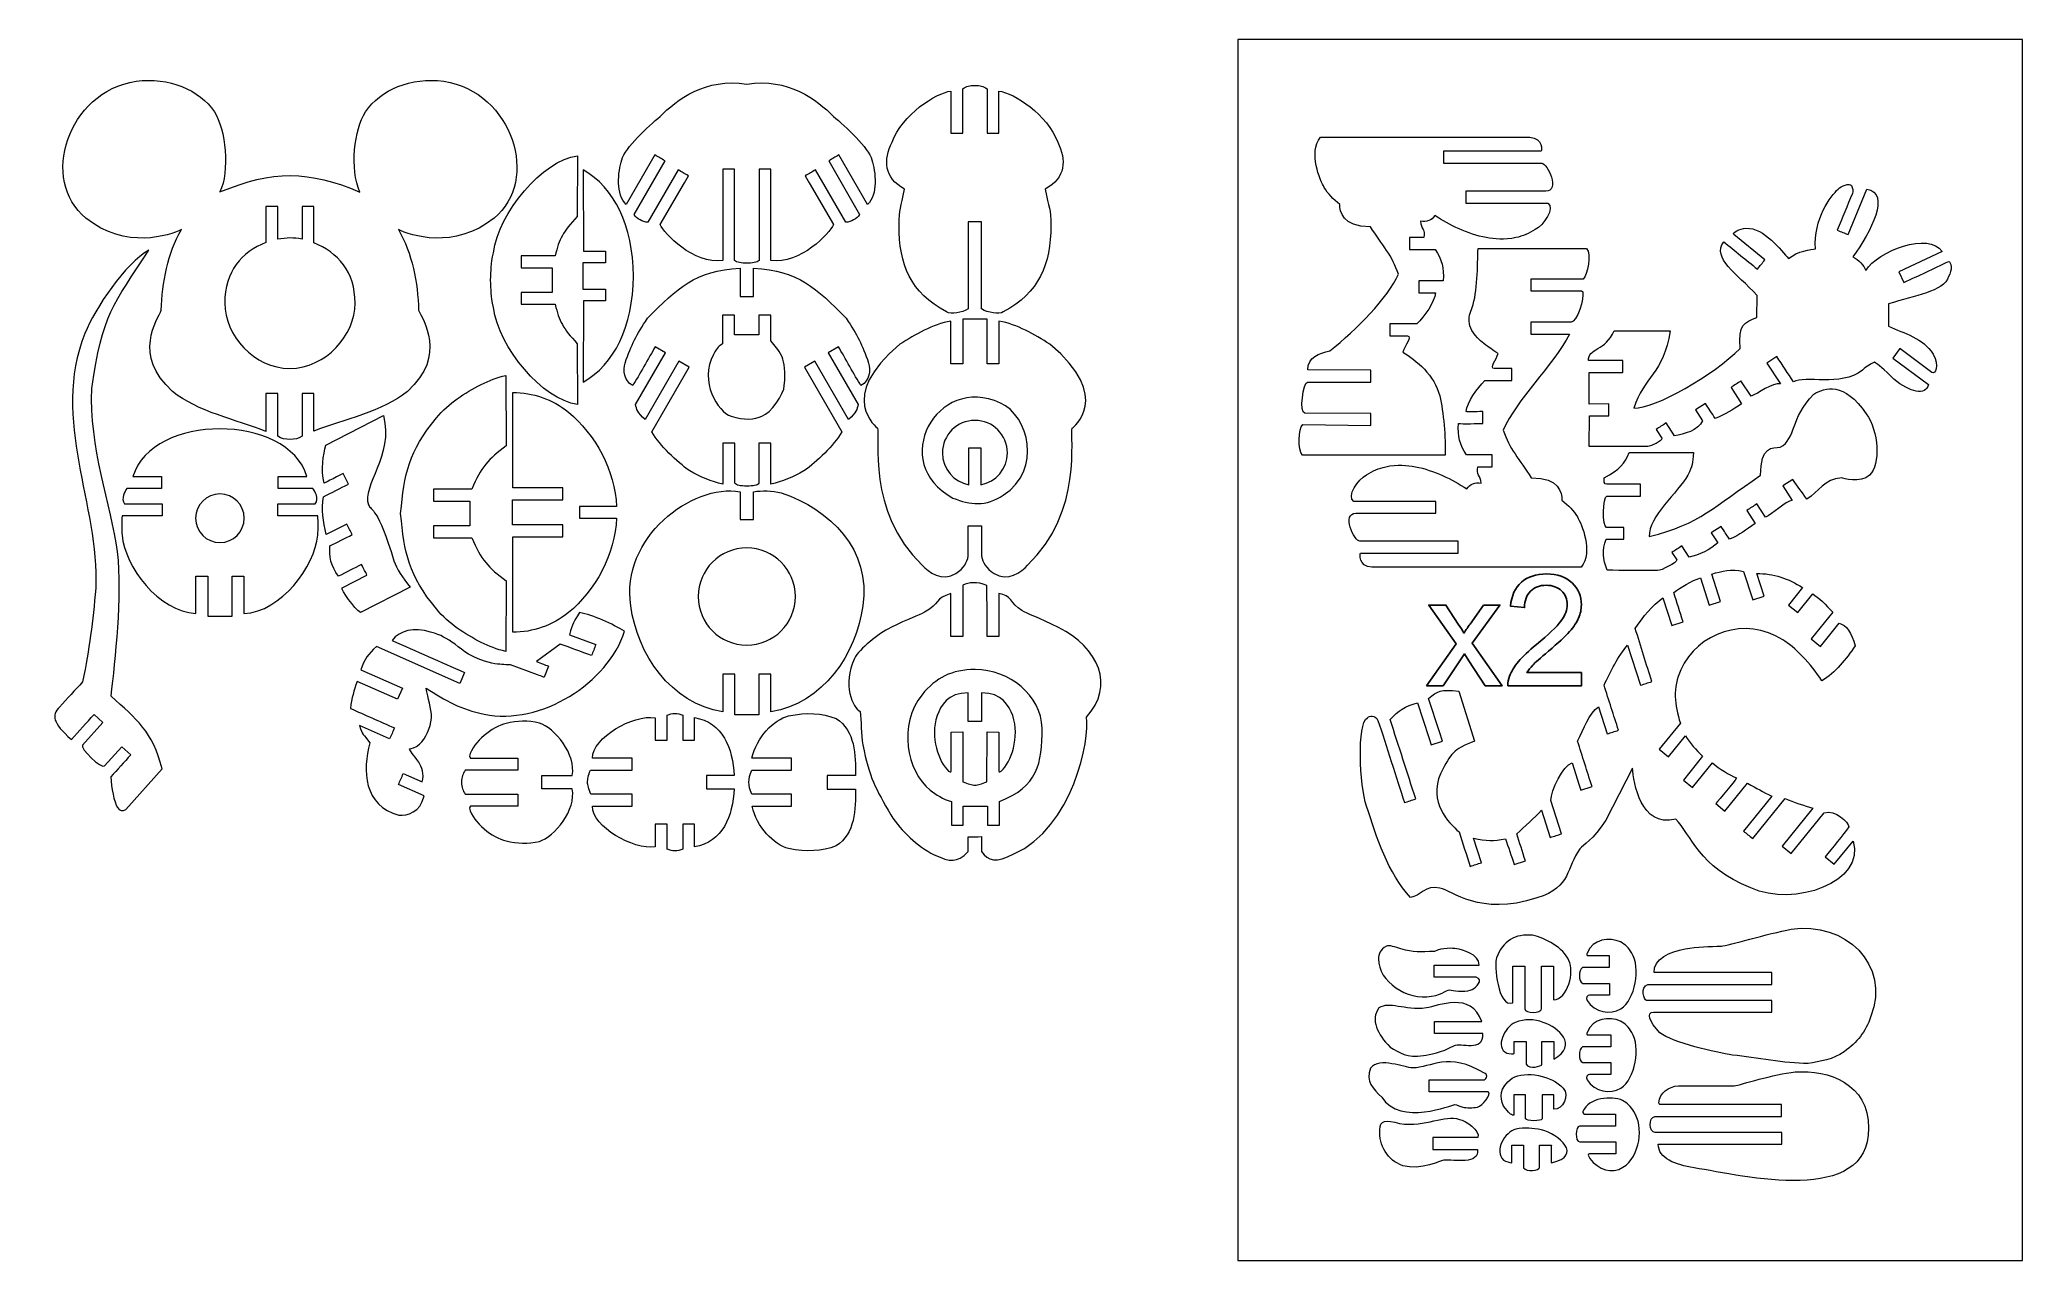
# Model space of a CAD drawing. Header units: centimetres. Extents: x -12.3 to 12.7, y -7.6 to 7.8.
import ezdxf

# ---------------------------------------------------------------- set-up
doc = ezdxf.new("R2010")
doc.units = ezdxf.units.CM
doc.header["$MEASUREMENT"] = 0
doc.layers.add('Livello 1', color=7, linetype='Continuous')

msp = doc.modelspace()

# ---------------------------------------------------------------- linework, layer by layer
at = {"layer": 'Livello 1', "color": 250, "lineweight": 20}
for points, knots in [([(2.79858, 7.83839), (2.79858, 7.83839), (12.70459, 7.83839), (12.70459, 7.83839), (12.70459, 7.83839), (12.70459, 7.83839), (12.70459, -7.57095), (12.70459, -7.57095), (12.70459, -7.57095), (12.70459, -7.57095), (2.79858, -7.57095), (2.79858, -7.57095), (2.79858, -7.57095), (2.79858, -7.57095), (2.79858, 7.83839), (2.79858, 7.83839)], [0, 0, 0, 0, 0.2, 0.2, 0.2, 0.2, 0.4, 0.4, 0.4, 0.4, 0.6, 0.6, 0.6, 0.6, 1, 1, 1, 1]), ([(-9.0156, 2.831), (-9.0156, 2.831), (-9.0156, 3.37293), (-9.0156, 3.37293), (-9.0156, 3.37293), (-9.0156, 3.37293), (-8.8656, 3.37176), (-8.8656, 3.37176), (-8.8656, 3.37176), (-8.8656, 3.21346), (-8.8656, 3.05514), (-8.8656, 2.89684), (-8.8656, 2.89684), (-8.49432, 3.04575), (-7.99625, 3.13958), (-7.68571, 3.39868), (-7.68571, 3.39868), (-7.17634, 3.8507), (-7.49756, 4.31371), (-7.5446, 4.4223), (-7.5446, 4.4223), (-7.55313, 4.77183), (-7.62618, 5.14426), (-7.79761, 5.44038), (-7.79761, 5.44038), (-7.65384, 5.36779), (-7.09178, 5.17995), (-6.5921, 5.5859), (-6.5921, 5.5859), (-6.00845, 6.06008), (-6.35312, 7.17636), (-7.2271, 7.31451), (-7.2271, 7.31451), (-7.63911, 7.36555), (-8.028, 7.20958), (-8.21488, 6.92646), (-8.21488, 6.92646), (-8.35819, 6.70935), (-8.41484, 6.20613), (-8.28508, 5.91452), (-8.28508, 5.91452), (-8.93225, 6.18695), (-9.38383, 6.19536), (-10.05216, 5.91584), (-10.05216, 5.91584), (-9.92768, 6.17569), (-9.97905, 6.70935), (-10.12236, 6.92646), (-10.12236, 6.92646), (-10.30924, 7.20958), (-10.69813, 7.36555), (-11.11014, 7.31451), (-11.11014, 7.31451), (-11.98412, 7.17636), (-12.32879, 6.06008), (-11.74514, 5.5859), (-11.74514, 5.5859), (-11.24546, 5.17995), (-10.6834, 5.36779), (-10.53963, 5.44038), (-10.53963, 5.44038), (-10.71106, 5.14426), (-10.78411, 4.77183), (-10.79264, 4.4223), (-10.79264, 4.4223), (-10.83968, 4.31371), (-11.1609, 3.8507), (-10.65153, 3.39868), (-10.65153, 3.39868), (-10.34099, 3.13958), (-9.84293, 3.04246), (-9.47165, 2.89355), (-9.47165, 2.89355), (-9.47165, 3.05185), (-9.47164, 3.21463), (-9.47164, 3.37293), (-9.47164, 3.37293), (-9.47164, 3.37293), (-9.32164, 3.37293), (-9.32164, 3.37293), (-9.32164, 3.37293), (-9.32164, 3.37293), (-9.32165, 2.831), (-9.32165, 2.831), (-9.32165, 2.831), (-9.23487, 2.77784), (-9.10238, 2.77784), (-9.0156, 2.831)], [0, 0, 0, 0, 0.04347826, 0.04347826, 0.04347826, 0.04347826, 0.08695652, 0.08695652, 0.08695652, 0.08695652, 0.13043478, 0.13043478, 0.13043478, 0.13043478, 0.17391304, 0.17391304, 0.17391304, 0.17391304, 0.2173913, 0.2173913, 0.2173913, 0.2173913, 0.26086957, 0.26086957, 0.26086957, 0.26086957, 0.30434783, 0.30434783, 0.30434783, 0.30434783, 0.34782609, 0.34782609, 0.34782609, 0.34782609, 0.39130435, 0.39130435, 0.39130435, 0.39130435, 0.43478261, 0.43478261, 0.43478261, 0.43478261, 0.47826087, 0.47826087, 0.47826087, 0.47826087, 0.52173913, 0.52173913, 0.52173913, 0.52173913, 0.56521739, 0.56521739, 0.56521739, 0.56521739, 0.60869565, 0.60869565, 0.60869565, 0.60869565, 0.65217391, 0.65217391, 0.65217391, 0.65217391, 0.69565217, 0.69565217, 0.69565217, 0.69565217, 0.73913043, 0.73913043, 0.73913043, 0.73913043, 0.7826087, 0.7826087, 0.7826087, 0.7826087, 0.82608696, 0.82608696, 0.82608696, 0.82608696, 0.86956522, 0.86956522, 0.86956522, 0.86956522, 0.91304348, 0.91304348, 0.91304348, 0.91304348, 1, 1, 1, 1]), ([(-3.39985, 7.27625), (-3.92156, 7.36178), (-4.28428, 7.07916), (-4.49494, 6.87), (-4.49494, 6.87), (-4.6465, 6.74251), (-4.94174, 6.47176), (-4.97732, 6.32124), (-4.97732, 6.32124), (-5.02714, 6.16851), (-5.05805, 5.87839), (-4.92306, 5.75918), (-4.92306, 5.75918), (-4.92306, 5.75918), (-4.56301, 6.38281), (-4.56301, 6.38281), (-4.56301, 6.38281), (-4.50882, 6.35152), (-4.48666, 6.33873), (-4.43311, 6.30781), (-4.43311, 6.30781), (-4.43311, 6.30781), (-4.82432, 5.6302), (-4.82432, 5.6302), (-4.82432, 5.6302), (-4.79234, 5.57817), (-4.71241, 5.53275), (-4.64901, 5.53363), (-4.64901, 5.53363), (-4.64901, 5.53363), (-4.26702, 6.19526), (-4.26702, 6.19526), (-4.26702, 6.19526), (-4.21594, 6.16577), (-4.19423, 6.15323), (-4.13712, 6.12026), (-4.13712, 6.12026), (-4.13712, 6.12026), (-4.18778, 6.03251), (-4.18778, 6.03251), (-4.18778, 6.03251), (-4.18778, 6.03251), (-4.49248, 5.50473), (-4.49248, 5.50473), (-4.49248, 5.50473), (-4.44977, 5.39753), (-4.07252, 4.99587), (-3.70391, 5.05044), (-3.70391, 5.05044), (-3.70391, 5.43523), (-3.70391, 5.81922), (-3.70391, 6.20354), (-3.70391, 6.20354), (-3.64646, 6.20354), (-3.61588, 6.20354), (-3.55391, 6.20354), (-3.55391, 6.20354), (-3.55391, 6.20354), (-3.55391, 5.0499), (-3.55391, 5.0499), (-3.55391, 5.0499), (-3.52999, 5.02868), (-3.46313, 5.01627), (-3.39985, 5.01535), (-3.39985, 5.01535), (-3.33657, 5.01627), (-3.26971, 5.02868), (-3.24579, 5.0499), (-3.24579, 5.0499), (-3.24579, 5.0499), (-3.24579, 6.20354), (-3.24579, 6.20354), (-3.24579, 6.20354), (-3.18382, 6.20354), (-3.15324, 6.20354), (-3.09579, 6.20354), (-3.09579, 6.20354), (-3.09579, 5.81922), (-3.09579, 5.43523), (-3.09579, 5.05044), (-3.09579, 5.05044), (-2.72718, 4.99587), (-2.34993, 5.39753), (-2.30722, 5.50473), (-2.30722, 5.50473), (-2.30722, 5.50473), (-2.61192, 6.03251), (-2.61192, 6.03251), (-2.61192, 6.03251), (-2.61192, 6.03251), (-2.66258, 6.12026), (-2.66258, 6.12026), (-2.66258, 6.12026), (-2.60547, 6.15323), (-2.58376, 6.16577), (-2.53268, 6.19526), (-2.53268, 6.19526), (-2.53268, 6.19526), (-2.15069, 5.53363), (-2.15069, 5.53363), (-2.15069, 5.53363), (-2.08729, 5.53275), (-2.00736, 5.57817), (-1.97538, 5.6302), (-1.97538, 5.6302), (-1.97538, 5.6302), (-2.36659, 6.30781), (-2.36659, 6.30781), (-2.36659, 6.30781), (-2.31304, 6.33873), (-2.29088, 6.35152), (-2.23669, 6.38281), (-2.23669, 6.38281), (-2.23669, 6.38281), (-1.87664, 5.75918), (-1.87664, 5.75918), (-1.87664, 5.75918), (-1.74165, 5.87839), (-1.77256, 6.16851), (-1.82238, 6.32124), (-1.82238, 6.32124), (-1.85796, 6.47176), (-2.1532, 6.74251), (-2.30476, 6.87), (-2.30476, 6.87), (-2.51542, 7.07916), (-2.87814, 7.36178), (-3.39985, 7.27625)], [0, 0, 0, 0, 0.03030303, 0.03030303, 0.03030303, 0.03030303, 0.06060606, 0.06060606, 0.06060606, 0.06060606, 0.09090909, 0.09090909, 0.09090909, 0.09090909, 0.12121212, 0.12121212, 0.12121212, 0.12121212, 0.15151515, 0.15151515, 0.15151515, 0.15151515, 0.18181818, 0.18181818, 0.18181818, 0.18181818, 0.21212121, 0.21212121, 0.21212121, 0.21212121, 0.24242424, 0.24242424, 0.24242424, 0.24242424, 0.27272727, 0.27272727, 0.27272727, 0.27272727, 0.3030303, 0.3030303, 0.3030303, 0.3030303, 0.33333333, 0.33333333, 0.33333333, 0.33333333, 0.36363636, 0.36363636, 0.36363636, 0.36363636, 0.39393939, 0.39393939, 0.39393939, 0.39393939, 0.42424242, 0.42424242, 0.42424242, 0.42424242, 0.45454545, 0.45454545, 0.45454545, 0.45454545, 0.48484848, 0.48484848, 0.48484848, 0.48484848, 0.51515152, 0.51515152, 0.51515152, 0.51515152, 0.54545455, 0.54545455, 0.54545455, 0.54545455, 0.57575758, 0.57575758, 0.57575758, 0.57575758, 0.60606061, 0.60606061, 0.60606061, 0.60606061, 0.63636364, 0.63636364, 0.63636364, 0.63636364, 0.66666667, 0.66666667, 0.66666667, 0.66666667, 0.6969697, 0.6969697, 0.6969697, 0.6969697, 0.72727273, 0.72727273, 0.72727273, 0.72727273, 0.75757576, 0.75757576, 0.75757576, 0.75757576, 0.78787879, 0.78787879, 0.78787879, 0.78787879, 0.81818182, 0.81818182, 0.81818182, 0.81818182, 0.84848485, 0.84848485, 0.84848485, 0.84848485, 0.87878788, 0.87878788, 0.87878788, 0.87878788, 0.90909091, 0.90909091, 0.90909091, 0.90909091, 0.93939394, 0.93939394, 0.93939394, 0.93939394, 1, 1, 1, 1]), ([(-0.43654, 5.54045), (-0.43654, 5.54045), (-0.43654, 4.43944), (-0.43654, 4.43944), (-0.43654, 4.43944), (-0.35937, 4.38702), (-0.21507, 4.37111), (-0.16153, 4.40087), (-0.16153, 4.40087), (0.29413, 4.64768), (0.43819, 4.99814), (0.43819, 5.49448), (0.43819, 5.49448), (0.43819, 5.70829), (0.41388, 5.70837), (0.36763, 5.95309), (0.36763, 5.95309), (0.63104, 6.09287), (0.6348, 6.32181), (0.5251, 6.54501), (0.5251, 6.54501), (0.39858, 6.89285), (-0.02729, 7.16474), (-0.21724, 7.18956), (-0.21724, 7.18956), (-0.21724, 7.18956), (-0.21724, 6.656), (-0.21724, 6.656), (-0.21724, 6.656), (-0.26742, 6.656), (-0.31708, 6.656), (-0.36724, 6.656), (-0.36724, 6.656), (-0.36724, 6.656), (-0.36723, 7.21955), (-0.36723, 7.21955), (-0.36723, 7.21955), (-0.41655, 7.24951), (-0.45181, 7.26063), (-0.52026, 7.26012), (-0.52026, 7.26012), (-0.58871, 7.26063), (-0.62397, 7.24951), (-0.67329, 7.21955), (-0.67329, 7.21955), (-0.67329, 7.21955), (-0.67328, 6.656), (-0.67328, 6.656), (-0.67328, 6.656), (-0.72344, 6.656), (-0.7731, 6.656), (-0.82328, 6.656), (-0.82328, 6.656), (-0.82328, 6.656), (-0.82329, 7.18956), (-0.82329, 7.18956), (-0.82329, 7.18956), (-1.01324, 7.16474), (-1.4391, 6.89285), (-1.56562, 6.54501), (-1.56562, 6.54501), (-1.67532, 6.32181), (-1.67156, 6.09287), (-1.40815, 5.95309), (-1.40815, 5.95309), (-1.4544, 5.70837), (-1.47871, 5.70829), (-1.47871, 5.49448), (-1.47871, 5.49448), (-1.47871, 4.99814), (-1.33465, 4.64768), (-0.87899, 4.40087), (-0.87899, 4.40087), (-0.81719, 4.37111), (-0.68115, 4.38868), (-0.60398, 4.4411), (-0.60398, 4.4411), (-0.60398, 4.4411), (-0.60398, 5.54045), (-0.60398, 5.54045), (-0.60398, 5.54045), (-0.60398, 5.54045), (-0.43654, 5.54045), (-0.43654, 5.54045)], [0, 0, 0, 0, 0.04545455, 0.04545455, 0.04545455, 0.04545455, 0.09090909, 0.09090909, 0.09090909, 0.09090909, 0.13636364, 0.13636364, 0.13636364, 0.13636364, 0.18181818, 0.18181818, 0.18181818, 0.18181818, 0.22727273, 0.22727273, 0.22727273, 0.22727273, 0.27272727, 0.27272727, 0.27272727, 0.27272727, 0.31818182, 0.31818182, 0.31818182, 0.31818182, 0.36363636, 0.36363636, 0.36363636, 0.36363636, 0.40909091, 0.40909091, 0.40909091, 0.40909091, 0.45454545, 0.45454545, 0.45454545, 0.45454545, 0.5, 0.5, 0.5, 0.5, 0.54545455, 0.54545455, 0.54545455, 0.54545455, 0.59090909, 0.59090909, 0.59090909, 0.59090909, 0.63636364, 0.63636364, 0.63636364, 0.63636364, 0.68181818, 0.68181818, 0.68181818, 0.68181818, 0.72727273, 0.72727273, 0.72727273, 0.72727273, 0.77272727, 0.77272727, 0.77272727, 0.77272727, 0.81818182, 0.81818182, 0.81818182, 0.81818182, 0.86363636, 0.86363636, 0.86363636, 0.86363636, 0.90909091, 0.90909091, 0.90909091, 0.90909091, 1, 1, 1, 1]), ([(5.41587, 2.59264), (5.42558, 2.80713), (5.3966, 3.14085), (5.34864, 3.3404), (5.34864, 3.3404), (5.28495, 3.60544), (5.05142, 3.78988), (4.88227, 3.89349), (4.88227, 3.89349), (4.9059, 3.97847), (5.0069, 4.0901), (4.94102, 4.09997), (4.94102, 4.09997), (4.94102, 4.09997), (4.71883, 4.09997), (4.71883, 4.09997), (4.71883, 4.09997), (4.71883, 4.09997), (4.71883, 4.24997), (4.71883, 4.24997), (4.71883, 4.24997), (4.83183, 4.24997), (4.94482, 4.24997), (5.05782, 4.24997), (5.05782, 4.24997), (5.15686, 4.35046), (5.28594, 4.52069), (5.29347, 4.64292), (5.29347, 4.64292), (5.28804, 4.64514), (5.10307, 4.64292), (5.08425, 4.64292), (5.08425, 4.64292), (5.08425, 4.7013), (5.08425, 4.7391), (5.08425, 4.79292), (5.08425, 4.79292), (5.14792, 4.79292), (5.33889, 4.79873), (5.39351, 4.79292), (5.39351, 4.79292), (5.40192, 4.95792), (5.37595, 5.06136), (5.29296, 5.18893), (5.29296, 5.18893), (5.18479, 5.18893), (5.07666, 5.18893), (4.9685, 5.18893), (4.9685, 5.18893), (4.9685, 5.23944), (4.9685, 5.28845), (4.9685, 5.33893), (4.9685, 5.33893), (4.9685, 5.33893), (5.14695, 5.33893), (5.14695, 5.33893), (5.14695, 5.33893), (5.17594, 5.43907), (5.10573, 5.44978), (5.10716, 5.54549), (5.10716, 5.54549), (5.18413, 5.53518), (5.24422, 5.55328), (5.2852, 5.61824), (5.2852, 5.61824), (5.47097, 5.49729), (5.70137, 5.38299), (5.93567, 5.33893), (5.93567, 5.33893), (6.04437, 5.32239), (6.16217, 5.30503), (6.31139, 5.33893), (6.31139, 5.33893), (6.39586, 5.35762), (6.47785, 5.39079), (6.5552, 5.44185), (6.5552, 5.44185), (6.65593, 5.49241), (6.81077, 5.7161), (6.71481, 5.77596), (6.71481, 5.77596), (6.71481, 5.77596), (5.67956, 5.77596), (5.67956, 5.77596), (5.67956, 5.77596), (5.67956, 5.83951), (5.67956, 5.84677), (5.67956, 5.92596), (5.67956, 5.92596), (6.01375, 5.92596), (6.34973, 5.92596), (6.68667, 5.92596), (6.68667, 5.92596), (6.87064, 5.92263), (6.70927, 6.27983), (6.63572, 6.27983), (6.63572, 6.27983), (6.63572, 6.27983), (5.39513, 6.27983), (5.39513, 6.27983), (5.39513, 6.27983), (5.39513, 6.33296), (5.39513, 6.37714), (5.39513, 6.42983), (5.39513, 6.42983), (5.80432, 6.42983), (6.21591, 6.42983), (6.62806, 6.42983), (6.62806, 6.42983), (6.63724, 6.43313), (6.65869, 6.59732), (6.48464, 6.60602), (6.48464, 6.60602), (6.48464, 6.60602), (3.84101, 6.60602), (3.84101, 6.60602), (3.84101, 6.60602), (3.68827, 6.41363), (3.83772, 6.05718), (3.89062, 5.97268), (3.89062, 5.97268), (3.93583, 5.8933), (4.00417, 5.8255), (4.08576, 5.75935), (4.08576, 5.75935), (4.09022, 5.66957), (4.11083, 5.47597), (4.47381, 5.47713), (4.47381, 5.47713), (4.62281, 5.24929), (4.75218, 5.10625), (4.82659, 4.87741), (4.82659, 4.87741), (4.69757, 4.57754), (4.2973, 4.17686), (3.96179, 3.91046), (3.96179, 3.91046), (3.82631, 3.87466), (3.68293, 3.83824), (3.68199, 3.66868), (3.68199, 3.66868), (3.68199, 3.66868), (4.47689, 3.66537), (4.47689, 3.66537), (4.47689, 3.66537), (4.47689, 3.66537), (4.47689, 3.51537), (4.47689, 3.51537), (4.47689, 3.51537), (4.312, 3.51537), (3.8458, 3.51537), (3.67961, 3.51537), (3.67961, 3.51537), (3.62434, 3.51577), (3.57287, 3.12129), (3.64368, 3.12226), (3.64368, 3.12226), (3.64368, 3.12226), (4.47842, 3.11866), (4.47842, 3.11866), (4.47842, 3.11866), (4.47842, 3.11866), (4.47842, 2.96866), (4.47842, 2.96866), (4.47842, 2.96866), (4.47842, 2.96866), (3.61992, 2.97839), (3.61992, 2.97839), (3.61992, 2.97839), (3.56275, 2.93138), (3.55087, 2.65928), (3.61395, 2.59429), (3.61395, 2.59429), (4.04115, 2.59429), (5.03, 2.59264), (5.41587, 2.59264)], [0, 0, 0, 0, 0.02222222, 0.02222222, 0.02222222, 0.02222222, 0.04444444, 0.04444444, 0.04444444, 0.04444444, 0.06666667, 0.06666667, 0.06666667, 0.06666667, 0.08888889, 0.08888889, 0.08888889, 0.08888889, 0.11111111, 0.11111111, 0.11111111, 0.11111111, 0.13333333, 0.13333333, 0.13333333, 0.13333333, 0.15555556, 0.15555556, 0.15555556, 0.15555556, 0.17777778, 0.17777778, 0.17777778, 0.17777778, 0.2, 0.2, 0.2, 0.2, 0.22222222, 0.22222222, 0.22222222, 0.22222222, 0.24444444, 0.24444444, 0.24444444, 0.24444444, 0.26666667, 0.26666667, 0.26666667, 0.26666667, 0.28888889, 0.28888889, 0.28888889, 0.28888889, 0.31111111, 0.31111111, 0.31111111, 0.31111111, 0.33333333, 0.33333333, 0.33333333, 0.33333333, 0.35555556, 0.35555556, 0.35555556, 0.35555556, 0.37777778, 0.37777778, 0.37777778, 0.37777778, 0.4, 0.4, 0.4, 0.4, 0.42222222, 0.42222222, 0.42222222, 0.42222222, 0.44444444, 0.44444444, 0.44444444, 0.44444444, 0.46666667, 0.46666667, 0.46666667, 0.46666667, 0.48888889, 0.48888889, 0.48888889, 0.48888889, 0.51111111, 0.51111111, 0.51111111, 0.51111111, 0.53333333, 0.53333333, 0.53333333, 0.53333333, 0.55555556, 0.55555556, 0.55555556, 0.55555556, 0.57777778, 0.57777778, 0.57777778, 0.57777778, 0.6, 0.6, 0.6, 0.6, 0.62222222, 0.62222222, 0.62222222, 0.62222222, 0.64444444, 0.64444444, 0.64444444, 0.64444444, 0.66666667, 0.66666667, 0.66666667, 0.66666667, 0.68888889, 0.68888889, 0.68888889, 0.68888889, 0.71111111, 0.71111111, 0.71111111, 0.71111111, 0.73333333, 0.73333333, 0.73333333, 0.73333333, 0.75555556, 0.75555556, 0.75555556, 0.75555556, 0.77777778, 0.77777778, 0.77777778, 0.77777778, 0.8, 0.8, 0.8, 0.8, 0.82222222, 0.82222222, 0.82222222, 0.82222222, 0.84444444, 0.84444444, 0.84444444, 0.84444444, 0.86666667, 0.86666667, 0.86666667, 0.86666667, 0.88888889, 0.88888889, 0.88888889, 0.88888889, 0.91111111, 0.91111111, 0.91111111, 0.91111111, 0.93333333, 0.93333333, 0.93333333, 0.93333333, 0.95555556, 0.95555556, 0.95555556, 0.95555556, 1, 1, 1, 1]), ([(-5.85882, 4.80345), (-5.85882, 4.80345), (-5.85882, 4.95954), (-5.85882, 4.95954), (-5.85882, 4.95954), (-5.85882, 4.95954), (-6.24805, 4.95954), (-6.24805, 4.95954), (-6.24805, 4.95954), (-6.24805, 4.95954), (-6.24805, 5.10954), (-6.24805, 5.10954), (-6.24805, 5.10954), (-6.11829, 5.10954), (-5.95171, 5.10954), (-5.81955, 5.10954), (-5.81955, 5.10954), (-5.76968, 5.3248), (-5.72156, 5.41143), (-5.54132, 5.60667), (-5.54132, 5.60667), (-5.54132, 5.60667), (-5.53856, 6.37396), (-5.53856, 6.37396), (-5.53856, 6.37396), (-5.97865, 6.3156), (-6.53326, 5.65505), (-6.59965, 5.14806), (-6.59965, 5.14806), (-6.63272, 5.00139), (-6.62948, 4.9305), (-6.63493, 4.80345), (-6.63493, 4.80345), (-6.62948, 4.6764), (-6.63272, 4.60551), (-6.59965, 4.45884), (-6.59965, 4.45884), (-6.53326, 3.95185), (-5.97865, 3.2913), (-5.53856, 3.23294), (-5.53856, 3.23294), (-5.53856, 3.23294), (-5.54132, 4.00023), (-5.54132, 4.00023), (-5.54132, 4.00023), (-5.72156, 4.19547), (-5.76968, 4.2821), (-5.81955, 4.49736), (-5.81955, 4.49736), (-5.95171, 4.49736), (-6.11829, 4.49736), (-6.24805, 4.49736), (-6.24805, 4.49736), (-6.24805, 4.49736), (-6.24805, 4.64736), (-6.24805, 4.64736), (-6.24805, 4.64736), (-6.24805, 4.64736), (-5.85882, 4.64736), (-5.85882, 4.64736), (-5.85882, 4.64736), (-5.85882, 4.64736), (-5.85882, 4.80345), (-5.85882, 4.80345)], [0, 0, 0, 0, 0.05882353, 0.05882353, 0.05882353, 0.05882353, 0.11764706, 0.11764706, 0.11764706, 0.11764706, 0.17647059, 0.17647059, 0.17647059, 0.17647059, 0.23529412, 0.23529412, 0.23529412, 0.23529412, 0.29411765, 0.29411765, 0.29411765, 0.29411765, 0.35294118, 0.35294118, 0.35294118, 0.35294118, 0.41176471, 0.41176471, 0.41176471, 0.41176471, 0.47058824, 0.47058824, 0.47058824, 0.47058824, 0.52941176, 0.52941176, 0.52941176, 0.52941176, 0.58823529, 0.58823529, 0.58823529, 0.58823529, 0.64705882, 0.64705882, 0.64705882, 0.64705882, 0.70588235, 0.70588235, 0.70588235, 0.70588235, 0.76470588, 0.76470588, 0.76470588, 0.76470588, 0.82352941, 0.82352941, 0.82352941, 0.82352941, 0.88235294, 0.88235294, 0.88235294, 0.88235294, 1, 1, 1, 1]), ([(-5.47237, 4.85464), (-5.47237, 4.85464), (-5.47237, 5.0198), (-5.47237, 5.0198), (-5.47237, 5.0198), (-5.47237, 5.0198), (-5.23185, 5.0198), (-5.23185, 5.0198), (-5.23185, 5.0198), (-5.23185, 5.0198), (-5.18537, 5.0198), (-5.18537, 5.0198), (-5.18537, 5.0198), (-5.18537, 5.0198), (-5.18537, 5.1698), (-5.18537, 5.1698), (-5.18537, 5.1698), (-5.18537, 5.1698), (-5.42528, 5.1698), (-5.42528, 5.1698), (-5.42528, 5.1698), (-5.42528, 5.1698), (-5.46273, 5.1698), (-5.46273, 5.1698), (-5.46273, 5.1698), (-5.46273, 5.1698), (-5.46686, 6.1939), (-5.46686, 6.1939), (-5.46686, 6.1939), (-5.0701, 5.97287), (-4.84245, 5.4933), (-4.82946, 4.85464), (-4.82946, 4.85464), (-4.84245, 4.21598), (-5.0701, 3.73641), (-5.46686, 3.51538), (-5.46686, 3.51538), (-5.46686, 3.51538), (-5.46273, 4.53948), (-5.46273, 4.53948), (-5.46273, 4.53948), (-5.46273, 4.53948), (-5.42528, 4.53948), (-5.42528, 4.53948), (-5.42528, 4.53948), (-5.42528, 4.53948), (-5.18537, 4.53948), (-5.18537, 4.53948), (-5.18537, 4.53948), (-5.18537, 4.53948), (-5.18537, 4.68948), (-5.18537, 4.68948), (-5.18537, 4.68948), (-5.18537, 4.68948), (-5.23185, 4.68948), (-5.23185, 4.68948), (-5.23185, 4.68948), (-5.23185, 4.68948), (-5.47237, 4.68948), (-5.47237, 4.68948), (-5.47237, 4.68948), (-5.47237, 4.68948), (-5.47237, 4.85464), (-5.47237, 4.85464)], [0, 0, 0, 0, 0.05882353, 0.05882353, 0.05882353, 0.05882353, 0.11764706, 0.11764706, 0.11764706, 0.11764706, 0.17647059, 0.17647059, 0.17647059, 0.17647059, 0.23529412, 0.23529412, 0.23529412, 0.23529412, 0.29411765, 0.29411765, 0.29411765, 0.29411765, 0.35294118, 0.35294118, 0.35294118, 0.35294118, 0.41176471, 0.41176471, 0.41176471, 0.41176471, 0.47058824, 0.47058824, 0.47058824, 0.47058824, 0.52941176, 0.52941176, 0.52941176, 0.52941176, 0.58823529, 0.58823529, 0.58823529, 0.58823529, 0.64705882, 0.64705882, 0.64705882, 0.64705882, 0.70588235, 0.70588235, 0.70588235, 0.70588235, 0.76470588, 0.76470588, 0.76470588, 0.76470588, 0.82352941, 0.82352941, 0.82352941, 0.82352941, 0.88235294, 0.88235294, 0.88235294, 0.88235294, 1, 1, 1, 1]), ([(10.37794, 5.95084), (10.29155, 5.86425), (10.06267, 5.57824), (10.09177, 5.1967), (10.09177, 5.1967), (10.04108, 5.19574), (9.86191, 5.16755), (9.75353, 5.07508), (9.75353, 5.07508), (9.65868, 5.16992), (9.44995, 5.47101), (9.21378, 5.45695), (9.21378, 5.45695), (9.13549, 5.45227), (9.034, 5.40279), (9.06022, 5.37827), (9.06022, 5.37827), (9.06022, 5.37827), (9.45332, 5.05869), (9.45332, 5.05869), (9.45332, 5.05869), (9.41627, 5.01313), (9.39825, 4.99096), (9.35869, 4.9423), (9.35869, 4.9423), (9.21706, 5.05742), (9.07559, 5.17245), (8.9339, 5.28763), (8.9339, 5.28763), (8.78324, 5.07569), (9.09882, 4.89018), (9.35489, 4.61029), (9.35489, 4.61029), (9.35489, 4.61029), (9.35357, 4.33027), (9.35357, 4.33027), (9.35357, 4.33027), (9.18631, 4.26738), (9.11941, 4.24667), (9.14322, 3.94001), (9.14322, 3.94001), (8.81005, 3.60683), (8.0646, 3.17653), (7.79826, 3.18595), (7.79826, 3.18595), (7.9213, 3.58044), (8.17827, 3.62141), (8.25864, 4.16403), (8.25864, 4.16403), (8.25864, 4.16403), (7.55029, 4.16347), (7.55029, 4.16347), (7.55029, 4.16347), (7.44806, 3.90823), (7.21382, 3.94825), (7.22897, 3.78721), (7.22897, 3.78721), (7.22897, 3.78721), (7.6606, 3.78721), (7.6606, 3.78721), (7.6606, 3.78721), (7.6606, 3.7379), (7.6606, 3.68738), (7.6606, 3.63721), (7.6606, 3.63721), (7.6606, 3.63721), (7.23646, 3.63721), (7.23646, 3.63721), (7.23646, 3.63721), (7.23646, 3.63721), (7.23558, 3.23798), (7.23558, 3.23798), (7.23558, 3.23798), (7.23558, 3.23798), (7.48493, 3.2402), (7.48493, 3.2402), (7.48493, 3.2402), (7.48493, 3.19004), (7.48493, 3.14036), (7.48493, 3.0902), (7.48493, 3.0902), (7.48493, 3.0902), (7.23806, 3.09015), (7.23806, 3.09015), (7.23806, 3.09015), (7.23806, 3.09015), (7.23711, 2.70265), (7.23711, 2.70265), (7.23711, 2.70265), (7.23711, 2.70265), (7.97625, 2.70378), (7.97625, 2.70378), (7.97625, 2.70378), (8.01399, 2.70384), (8.15646, 2.77107), (8.15269, 2.8077), (8.15269, 2.8077), (8.15269, 2.8077), (8.08083, 2.91743), (8.08083, 2.91743), (8.08083, 2.91743), (8.12416, 2.94581), (8.15928, 2.9688), (8.20632, 2.99961), (8.20632, 2.99961), (8.20632, 2.99961), (8.31182, 2.83851), (8.31182, 2.83851), (8.31182, 2.83851), (8.42801, 2.85635), (8.61582, 2.90513), (8.66543, 3.02864), (8.66543, 3.02864), (8.66543, 3.02864), (8.57683, 3.16393), (8.57683, 3.16393), (8.57683, 3.16393), (8.57683, 3.16393), (8.70232, 3.24611), (8.70232, 3.24611), (8.70232, 3.24611), (8.74303, 3.18395), (8.78441, 3.11922), (8.82572, 3.05807), (8.82572, 3.05807), (8.96883, 3.11546), (9.03135, 3.15839), (9.1607, 3.24298), (9.1607, 3.24298), (9.1607, 3.24298), (9.02636, 3.44812), (9.02636, 3.44812), (9.02636, 3.44812), (9.06914, 3.47612), (9.10979, 3.50275), (9.15185, 3.5303), (9.15185, 3.5303), (9.15185, 3.5303), (9.27909, 3.33599), (9.27909, 3.33599), (9.27909, 3.33599), (9.36461, 3.3725), (9.55014, 3.50663), (9.65238, 3.49388), (9.65238, 3.49388), (9.65238, 3.49388), (9.48035, 3.75658), (9.48035, 3.75658), (9.48035, 3.75658), (9.48035, 3.75658), (9.60584, 3.83876), (9.60584, 3.83876), (9.60584, 3.83876), (9.67582, 3.73187), (9.74574, 3.62514), (9.81584, 3.51809), (9.81584, 3.51809), (9.95961, 3.60705), (10.4073, 3.44845), (10.68485, 3.66572), (10.68485, 3.66572), (10.75013, 3.72314), (10.7946, 3.74543), (10.83587, 3.76539), (10.83587, 3.76539), (10.88843, 3.73841), (10.95379, 3.68166), (11.0835, 3.55195), (11.0835, 3.55195), (11.28869, 3.38474), (11.48174, 3.33793), (11.51811, 3.48456), (11.51811, 3.48456), (11.51811, 3.48456), (11.06785, 3.81969), (11.06785, 3.81969), (11.06785, 3.81969), (11.06785, 3.81969), (11.15742, 3.94002), (11.15742, 3.94002), (11.15742, 3.94002), (11.15742, 3.94002), (11.56364, 3.63767), (11.56364, 3.63767), (11.56364, 3.63767), (11.60294, 3.60773), (11.66043, 3.72052), (11.57739, 3.86945), (11.57739, 3.86945), (11.45146, 4.07508), (11.21482, 4.12835), (11.01294, 4.22223), (11.01294, 4.22223), (11.01294, 4.22223), (11.01558, 4.50358), (11.01558, 4.50358), (11.01558, 4.50358), (11.3458, 4.6047), (11.71073, 4.65793), (11.77395, 4.84675), (11.77395, 4.84675), (11.81934, 4.9287), (11.81245, 5.03588), (11.77105, 5.03806), (11.77105, 5.03806), (11.58363, 4.94923), (11.39626, 4.86042), (11.20884, 4.77159), (11.20884, 4.77159), (11.20884, 4.77159), (11.14459, 4.90714), (11.14459, 4.90714), (11.14459, 4.90714), (11.14459, 4.90714), (11.69101, 5.16612), (11.69101, 5.16612), (11.69101, 5.16612), (11.5296, 5.4143), (10.87623, 5.17133), (10.72807, 4.92602), (10.72807, 4.92602), (10.70132, 4.9907), (10.64282, 5.0567), (10.56448, 5.09624), (10.56448, 5.09624), (10.7959, 5.41159), (11.04359, 5.90212), (10.74297, 5.95065), (10.74297, 5.95065), (10.74297, 5.95065), (10.50638, 5.37721), (10.50638, 5.37721), (10.50638, 5.37721), (10.45498, 5.39843), (10.42484, 5.41087), (10.36771, 5.43444), (10.36771, 5.43444), (10.43147, 5.58899), (10.49501, 5.74297), (10.55888, 5.89776), (10.55888, 5.89776), (10.57221, 5.93008), (10.56317, 5.96523), (10.54552, 5.99538), (10.54552, 5.99538), (10.52699, 6.02995), (10.41554, 5.99714), (10.37794, 5.95084)], [0, 0, 0, 0, 0.01587302, 0.01587302, 0.01587302, 0.01587302, 0.03174603, 0.03174603, 0.03174603, 0.03174603, 0.04761905, 0.04761905, 0.04761905, 0.04761905, 0.06349206, 0.06349206, 0.06349206, 0.06349206, 0.07936508, 0.07936508, 0.07936508, 0.07936508, 0.0952381, 0.0952381, 0.0952381, 0.0952381, 0.11111111, 0.11111111, 0.11111111, 0.11111111, 0.12698413, 0.12698413, 0.12698413, 0.12698413, 0.14285714, 0.14285714, 0.14285714, 0.14285714, 0.15873016, 0.15873016, 0.15873016, 0.15873016, 0.17460317, 0.17460317, 0.17460317, 0.17460317, 0.19047619, 0.19047619, 0.19047619, 0.19047619, 0.20634921, 0.20634921, 0.20634921, 0.20634921, 0.22222222, 0.22222222, 0.22222222, 0.22222222, 0.23809524, 0.23809524, 0.23809524, 0.23809524, 0.25396825, 0.25396825, 0.25396825, 0.25396825, 0.26984127, 0.26984127, 0.26984127, 0.26984127, 0.28571429, 0.28571429, 0.28571429, 0.28571429, 0.3015873, 0.3015873, 0.3015873, 0.3015873, 0.31746032, 0.31746032, 0.31746032, 0.31746032, 0.33333333, 0.33333333, 0.33333333, 0.33333333, 0.34920635, 0.34920635, 0.34920635, 0.34920635, 0.36507937, 0.36507937, 0.36507937, 0.36507937, 0.38095238, 0.38095238, 0.38095238, 0.38095238, 0.3968254, 0.3968254, 0.3968254, 0.3968254, 0.41269841, 0.41269841, 0.41269841, 0.41269841, 0.42857143, 0.42857143, 0.42857143, 0.42857143, 0.44444444, 0.44444444, 0.44444444, 0.44444444, 0.46031746, 0.46031746, 0.46031746, 0.46031746, 0.47619048, 0.47619048, 0.47619048, 0.47619048, 0.49206349, 0.49206349, 0.49206349, 0.49206349, 0.50793651, 0.50793651, 0.50793651, 0.50793651, 0.52380952, 0.52380952, 0.52380952, 0.52380952, 0.53968254, 0.53968254, 0.53968254, 0.53968254, 0.55555556, 0.55555556, 0.55555556, 0.55555556, 0.57142857, 0.57142857, 0.57142857, 0.57142857, 0.58730159, 0.58730159, 0.58730159, 0.58730159, 0.6031746, 0.6031746, 0.6031746, 0.6031746, 0.61904762, 0.61904762, 0.61904762, 0.61904762, 0.63492063, 0.63492063, 0.63492063, 0.63492063, 0.65079365, 0.65079365, 0.65079365, 0.65079365, 0.66666667, 0.66666667, 0.66666667, 0.66666667, 0.68253968, 0.68253968, 0.68253968, 0.68253968, 0.6984127, 0.6984127, 0.6984127, 0.6984127, 0.71428571, 0.71428571, 0.71428571, 0.71428571, 0.73015873, 0.73015873, 0.73015873, 0.73015873, 0.74603175, 0.74603175, 0.74603175, 0.74603175, 0.76190476, 0.76190476, 0.76190476, 0.76190476, 0.77777778, 0.77777778, 0.77777778, 0.77777778, 0.79365079, 0.79365079, 0.79365079, 0.79365079, 0.80952381, 0.80952381, 0.80952381, 0.80952381, 0.82539683, 0.82539683, 0.82539683, 0.82539683, 0.84126984, 0.84126984, 0.84126984, 0.84126984, 0.85714286, 0.85714286, 0.85714286, 0.85714286, 0.87301587, 0.87301587, 0.87301587, 0.87301587, 0.88888889, 0.88888889, 0.88888889, 0.88888889, 0.9047619, 0.9047619, 0.9047619, 0.9047619, 0.92063492, 0.92063492, 0.92063492, 0.92063492, 0.93650794, 0.93650794, 0.93650794, 0.93650794, 0.95238095, 0.95238095, 0.95238095, 0.95238095, 0.96825397, 0.96825397, 0.96825397, 0.96825397, 1, 1, 1, 1]), ([(-9.0156, 5.73308), (-9.0156, 5.73308), (-8.8656, 5.73308), (-8.8656, 5.73308), (-8.8656, 5.73308), (-8.8656, 5.73308), (-8.8656, 5.27412), (-8.8656, 5.27412), (-8.8656, 5.27412), (-8.56662, 5.15083), (-8.34568, 4.91041), (-8.34568, 4.51142), (-8.34568, 4.51142), (-8.34568, 4.11243), (-8.71412, 3.68848), (-9.16862, 3.68848), (-9.16862, 3.68848), (-9.62312, 3.68848), (-9.99156, 4.10927), (-9.99156, 4.51142), (-9.99156, 4.51142), (-9.99156, 4.91357), (-9.77941, 5.15762), (-9.47165, 5.27672), (-9.47165, 5.27672), (-9.47165, 5.27672), (-9.47164, 5.73308), (-9.47164, 5.73308), (-9.47164, 5.73308), (-9.47164, 5.73308), (-9.32164, 5.73308), (-9.32164, 5.73308), (-9.32164, 5.73308), (-9.32164, 5.73308), (-9.32165, 5.31878), (-9.32165, 5.31878), (-9.32165, 5.31878), (-9.21257, 5.33844), (-9.12471, 5.34216), (-9.0156, 5.32013), (-9.0156, 5.32013), (-9.0156, 5.32013), (-9.0156, 5.73308), (-9.0156, 5.73308)], [0, 0, 0, 0, 0.08333333, 0.08333333, 0.08333333, 0.08333333, 0.16666667, 0.16666667, 0.16666667, 0.16666667, 0.25, 0.25, 0.25, 0.25, 0.33333333, 0.33333333, 0.33333333, 0.33333333, 0.41666667, 0.41666667, 0.41666667, 0.41666667, 0.5, 0.5, 0.5, 0.5, 0.58333333, 0.58333333, 0.58333333, 0.58333333, 0.66666667, 0.66666667, 0.66666667, 0.66666667, 0.75, 0.75, 0.75, 0.75, 0.83333333, 0.83333333, 0.83333333, 0.83333333, 1, 1, 1, 1]), ([(-10.94877, 5.18311), (-11.40041, 4.48599), (-11.53797, 4.37862), (-11.67198, 3.43438), (-11.67198, 3.43438), (-11.70483, 2.7117), (-11.42843, 1.95317), (-11.34399, 1.37777), (-11.34399, 1.37777), (-11.28265, 0.79023), (-11.3732, 0.0193), (-11.42712, -0.44969), (-11.42712, -0.44969), (-11.1061, -0.74003), (-10.90127, -0.89063), (-10.78168, -1.3664), (-10.78168, -1.3664), (-10.78168, -1.3664), (-11.24053, -1.88035), (-11.24053, -1.88035), (-11.24053, -1.88035), (-11.2782, -1.90643), (-11.3241, -1.89658), (-11.34755, -1.85635), (-11.34755, -1.85635), (-11.39103, -1.78169), (-11.41984, -1.60514), (-11.43212, -1.46932), (-11.43212, -1.46932), (-11.34789, -1.3762), (-11.26367, -1.28307), (-11.17944, -1.18994), (-11.17944, -1.18994), (-11.17944, -1.18994), (-11.29069, -1.08933), (-11.29069, -1.08933), (-11.29069, -1.08933), (-11.29069, -1.08933), (-11.50819, -1.32981), (-11.50819, -1.32981), (-11.50819, -1.32981), (-11.5472, -1.37294), (-11.82571, -1.10645), (-11.78792, -1.06577), (-11.78792, -1.06577), (-11.78792, -1.06577), (-11.52914, -0.77966), (-11.52914, -0.77966), (-11.52914, -0.77966), (-11.52914, -0.77966), (-11.64039, -0.67904), (-11.64039, -0.67904), (-11.64039, -0.67904), (-11.73639, -0.78518), (-11.83238, -0.89131), (-11.92837, -0.99745), (-11.92837, -0.99745), (-12.16974, -0.77914), (-12.17835, -0.69602), (-12.07863, -0.58619), (-12.07863, -0.58619), (-11.98111, -0.47836), (-11.88394, -0.37626), (-11.78591, -0.26787), (-11.78591, -0.26787), (-11.70156, 0.15783), (-11.65741, 0.48426), (-11.62046, 0.91432), (-11.62046, 0.91432), (-11.57284, 1.96177), (-12.1953, 3.03828), (-11.7576, 4.13017), (-11.7576, 4.13017), (-11.63117, 4.44557), (-11.24752, 5.01264), (-10.94877, 5.18311)], [0, 0, 0, 0, 0.05, 0.05, 0.05, 0.05, 0.1, 0.1, 0.1, 0.1, 0.15, 0.15, 0.15, 0.15, 0.2, 0.2, 0.2, 0.2, 0.25, 0.25, 0.25, 0.25, 0.3, 0.3, 0.3, 0.3, 0.35, 0.35, 0.35, 0.35, 0.4, 0.4, 0.4, 0.4, 0.45, 0.45, 0.45, 0.45, 0.5, 0.5, 0.5, 0.5, 0.55, 0.55, 0.55, 0.55, 0.6, 0.6, 0.6, 0.6, 0.65, 0.65, 0.65, 0.65, 0.7, 0.7, 0.7, 0.7, 0.75, 0.75, 0.75, 0.75, 0.8, 0.8, 0.8, 0.8, 0.85, 0.85, 0.85, 0.85, 0.9, 0.9, 0.9, 0.9, 1, 1, 1, 1]), ([(5.83301, 5.2041), (5.8233, 4.98961), (5.82803, 4.65137), (5.75773, 4.45853), (5.75773, 4.45853), (5.70956, 4.32638), (5.66357, 4.19914), (5.90385, 4.0019), (5.90385, 4.0019), (5.98446, 3.94567), (6.00165, 3.92951), (6.08685, 3.87732), (6.08685, 3.87732), (6.06322, 3.79234), (5.97048, 3.6956), (6.03636, 3.68573), (6.03636, 3.68573), (6.03636, 3.68573), (6.25855, 3.68573), (6.25855, 3.68573), (6.25855, 3.68573), (6.25855, 3.68573), (6.25855, 3.53573), (6.25855, 3.53573), (6.25855, 3.53573), (6.14555, 3.53573), (6.03256, 3.53573), (5.91956, 3.53573), (5.91956, 3.53573), (5.82052, 3.43524), (5.69144, 3.26501), (5.68391, 3.14278), (5.68391, 3.14278), (5.68934, 3.14056), (5.87431, 3.14278), (5.89313, 3.14278), (5.89313, 3.14278), (5.89313, 3.0844), (5.89313, 3.0466), (5.89313, 2.99278), (5.89313, 2.99278), (5.82946, 2.99278), (5.63849, 2.98697), (5.58387, 2.99278), (5.58387, 2.99278), (5.57546, 2.82778), (5.60143, 2.72434), (5.68442, 2.59677), (5.68442, 2.59677), (5.79259, 2.59677), (5.90072, 2.59677), (6.00888, 2.59677), (6.00888, 2.59677), (6.00888, 2.54626), (6.00888, 2.49725), (6.00888, 2.44677), (6.00888, 2.44677), (6.00888, 2.44677), (5.83043, 2.44677), (5.83043, 2.44677), (5.83043, 2.44677), (5.80144, 2.34663), (5.87165, 2.33592), (5.87022, 2.24021), (5.87022, 2.24021), (5.79325, 2.25052), (5.73316, 2.23242), (5.69218, 2.16746), (5.69218, 2.16746), (5.50641, 2.28841), (5.27601, 2.40271), (5.04171, 2.44677), (5.04171, 2.44677), (4.93301, 2.46331), (4.81521, 2.48067), (4.66599, 2.44677), (4.66599, 2.44677), (4.58152, 2.42808), (4.49953, 2.39491), (4.42218, 2.34385), (4.42218, 2.34385), (4.32145, 2.29329), (4.16661, 2.0696), (4.26257, 2.00974), (4.26257, 2.00974), (4.26257, 2.00974), (5.29782, 2.00974), (5.29782, 2.00974), (5.29782, 2.00974), (5.29782, 1.94619), (5.29782, 1.93893), (5.29782, 1.85974), (5.29782, 1.85974), (4.96363, 1.85974), (4.62765, 1.85974), (4.29071, 1.85974), (4.29071, 1.85974), (4.10674, 1.86307), (4.26811, 1.50587), (4.34166, 1.50587), (4.34166, 1.50587), (4.34166, 1.50587), (5.58225, 1.50587), (5.58225, 1.50587), (5.58225, 1.50587), (5.58225, 1.45274), (5.58225, 1.40856), (5.58225, 1.35587), (5.58225, 1.35587), (5.17306, 1.35587), (4.76147, 1.35587), (4.34932, 1.35587), (4.34932, 1.35587), (4.34014, 1.35257), (4.31869, 1.18838), (4.49274, 1.17968), (4.49274, 1.17968), (4.49274, 1.17968), (7.13637, 1.17968), (7.13637, 1.17968), (7.13637, 1.17968), (7.28912, 1.37207), (7.13966, 1.72852), (7.08676, 1.81302), (7.08676, 1.81302), (7.04155, 1.8924), (6.97321, 1.9602), (6.89162, 2.02635), (6.89162, 2.02635), (6.88716, 2.11613), (6.86655, 2.30973), (6.50357, 2.30857), (6.50357, 2.30857), (6.35457, 2.53641), (6.2252, 2.67945), (6.15079, 2.90829), (6.15079, 2.90829), (6.31653, 3.295), (6.76948, 3.71224), (6.98781, 4.12033), (6.98781, 4.12033), (6.98781, 4.12033), (6.50049, 4.12033), (6.50049, 4.12033), (6.50049, 4.12033), (6.50049, 4.12033), (6.50049, 4.27033), (6.50049, 4.27033), (6.50049, 4.27033), (6.66538, 4.27033), (6.83062, 4.27033), (6.99681, 4.27033), (6.99681, 4.27033), (7.00942, 4.27386), (7.02214, 4.27805), (7.03493, 4.28302), (7.03493, 4.28302), (7.11093, 4.34836), (7.19493, 4.66794), (7.13857, 4.66666), (7.13857, 4.66666), (7.13857, 4.66666), (7.13754, 4.66704), (7.13754, 4.66704), (7.13754, 4.66704), (7.13754, 4.66704), (6.49896, 4.66704), (6.49896, 4.66704), (6.49896, 4.66704), (6.49896, 4.66704), (6.49896, 4.81704), (6.49896, 4.81704), (6.49896, 4.81704), (6.49896, 4.81704), (7.15899, 4.81704), (7.15899, 4.81704), (7.15899, 4.81704), (7.21616, 4.86405), (7.26505, 5.13636), (7.20197, 5.20135), (7.20197, 5.20135), (6.77476, 5.20135), (6.21888, 5.2041), (5.83301, 5.2041)], [0, 0, 0, 0, 0.0212766, 0.0212766, 0.0212766, 0.0212766, 0.04255319, 0.04255319, 0.04255319, 0.04255319, 0.06382979, 0.06382979, 0.06382979, 0.06382979, 0.08510638, 0.08510638, 0.08510638, 0.08510638, 0.10638298, 0.10638298, 0.10638298, 0.10638298, 0.12765957, 0.12765957, 0.12765957, 0.12765957, 0.14893617, 0.14893617, 0.14893617, 0.14893617, 0.17021277, 0.17021277, 0.17021277, 0.17021277, 0.19148936, 0.19148936, 0.19148936, 0.19148936, 0.21276596, 0.21276596, 0.21276596, 0.21276596, 0.23404255, 0.23404255, 0.23404255, 0.23404255, 0.25531915, 0.25531915, 0.25531915, 0.25531915, 0.27659574, 0.27659574, 0.27659574, 0.27659574, 0.29787234, 0.29787234, 0.29787234, 0.29787234, 0.31914894, 0.31914894, 0.31914894, 0.31914894, 0.34042553, 0.34042553, 0.34042553, 0.34042553, 0.36170213, 0.36170213, 0.36170213, 0.36170213, 0.38297872, 0.38297872, 0.38297872, 0.38297872, 0.40425532, 0.40425532, 0.40425532, 0.40425532, 0.42553191, 0.42553191, 0.42553191, 0.42553191, 0.44680851, 0.44680851, 0.44680851, 0.44680851, 0.46808511, 0.46808511, 0.46808511, 0.46808511, 0.4893617, 0.4893617, 0.4893617, 0.4893617, 0.5106383, 0.5106383, 0.5106383, 0.5106383, 0.53191489, 0.53191489, 0.53191489, 0.53191489, 0.55319149, 0.55319149, 0.55319149, 0.55319149, 0.57446809, 0.57446809, 0.57446809, 0.57446809, 0.59574468, 0.59574468, 0.59574468, 0.59574468, 0.61702128, 0.61702128, 0.61702128, 0.61702128, 0.63829787, 0.63829787, 0.63829787, 0.63829787, 0.65957447, 0.65957447, 0.65957447, 0.65957447, 0.68085106, 0.68085106, 0.68085106, 0.68085106, 0.70212766, 0.70212766, 0.70212766, 0.70212766, 0.72340426, 0.72340426, 0.72340426, 0.72340426, 0.74468085, 0.74468085, 0.74468085, 0.74468085, 0.76595745, 0.76595745, 0.76595745, 0.76595745, 0.78723404, 0.78723404, 0.78723404, 0.78723404, 0.80851064, 0.80851064, 0.80851064, 0.80851064, 0.82978723, 0.82978723, 0.82978723, 0.82978723, 0.85106383, 0.85106383, 0.85106383, 0.85106383, 0.87234043, 0.87234043, 0.87234043, 0.87234043, 0.89361702, 0.89361702, 0.89361702, 0.89361702, 0.91489362, 0.91489362, 0.91489362, 0.91489362, 0.93617021, 0.93617021, 0.93617021, 0.93617021, 0.95744681, 0.95744681, 0.95744681, 0.95744681, 1, 1, 1, 1]), ([(-3.39985, 4.59464), (-3.39985, 4.59464), (-3.48358, 4.59464), (-3.48358, 4.59464), (-3.48358, 4.59464), (-3.48358, 4.59464), (-3.48358, 4.95498), (-3.48358, 4.95498), (-3.48358, 4.95498), (-4.06091, 4.92198), (-4.27053, 4.70553), (-4.65533, 4.32073), (-4.65533, 4.32073), (-4.79518, 4.10689), (-4.85536, 3.99381), (-4.93755, 3.75629), (-4.93755, 3.75629), (-4.95699, 3.66242), (-4.95973, 3.53867), (-4.84006, 3.47124), (-4.84006, 3.47124), (-4.76168, 3.59961), (-4.6356, 3.82537), (-4.55721, 3.96115), (-4.55721, 3.96115), (-4.55721, 3.96115), (-4.42731, 3.88615), (-4.42731, 3.88615), (-4.42731, 3.88615), (-4.42731, 3.88615), (-4.80415, 3.23343), (-4.80415, 3.23343), (-4.80415, 3.23343), (-4.79281, 3.16867), (-4.78506, 3.13258), (-4.68472, 3.04303), (-4.68472, 3.04303), (-4.68472, 3.04303), (-4.25957, 3.7794), (-4.25957, 3.7794), (-4.25957, 3.7794), (-4.25957, 3.7794), (-4.12967, 3.7044), (-4.12967, 3.7044), (-4.12967, 3.7044), (-4.12967, 3.7044), (-4.60126, 2.88758), (-4.60126, 2.88758), (-4.60126, 2.88758), (-4.49272, 2.71017), (-4.29087, 2.51605), (-4.11955, 2.39501), (-4.11955, 2.39501), (-3.98819, 2.3148), (-3.84425, 2.25914), (-3.70289, 2.22794), (-3.70289, 2.22794), (-3.70289, 2.39835), (-3.70288, 2.57267), (-3.70288, 2.7427), (-3.70288, 2.7427), (-3.70288, 2.7427), (-3.55288, 2.7427), (-3.55288, 2.7427), (-3.55288, 2.7427), (-3.55288, 2.57605), (-3.55289, 2.41002), (-3.55289, 2.24067), (-3.55289, 2.24067), (-3.529, 2.20867), (-3.48283, 2.20315), (-3.39985, 2.20297), (-3.39985, 2.20297), (-3.31688, 2.20315), (-3.27073, 2.20783), (-3.24684, 2.23983), (-3.24684, 2.23983), (-3.24684, 2.40918), (-3.24684, 2.57605), (-3.24684, 2.7427), (-3.24684, 2.7427), (-3.24684, 2.7427), (-3.09684, 2.7427), (-3.09684, 2.7427), (-3.09684, 2.7427), (-3.09684, 2.57267), (-3.09684, 2.39794), (-3.09684, 2.22753), (-3.09684, 2.22753), (-2.95548, 2.25873), (-2.81152, 2.3148), (-2.68016, 2.39501), (-2.68016, 2.39501), (-2.50884, 2.51605), (-2.30699, 2.71017), (-2.19845, 2.88758), (-2.19845, 2.88758), (-2.19845, 2.88758), (-2.67004, 3.7044), (-2.67004, 3.7044), (-2.67004, 3.7044), (-2.67004, 3.7044), (-2.54014, 3.7794), (-2.54014, 3.7794), (-2.54014, 3.7794), (-2.54014, 3.7794), (-2.11499, 3.04303), (-2.11499, 3.04303), (-2.11499, 3.04303), (-2.01465, 3.13258), (-2.0069, 3.16867), (-1.99556, 3.23343), (-1.99556, 3.23343), (-1.99556, 3.23343), (-2.3724, 3.88615), (-2.3724, 3.88615), (-2.3724, 3.88615), (-2.3724, 3.88615), (-2.2425, 3.96115), (-2.2425, 3.96115), (-2.2425, 3.96115), (-2.16411, 3.82537), (-2.03803, 3.59961), (-1.95965, 3.47124), (-1.95965, 3.47124), (-1.83998, 3.53867), (-1.84272, 3.66242), (-1.86216, 3.75629), (-1.86216, 3.75629), (-1.94435, 3.99381), (-2.00453, 4.10689), (-2.14438, 4.32073), (-2.14438, 4.32073), (-2.52918, 4.70553), (-2.73881, 4.92198), (-3.31614, 4.95498), (-3.31614, 4.95498), (-3.31614, 4.95498), (-3.31614, 4.59464), (-3.31614, 4.59464), (-3.31614, 4.59464), (-3.31614, 4.59464), (-3.39985, 4.59464), (-3.39985, 4.59464)], [0, 0, 0, 0, 0.02702703, 0.02702703, 0.02702703, 0.02702703, 0.05405405, 0.05405405, 0.05405405, 0.05405405, 0.08108108, 0.08108108, 0.08108108, 0.08108108, 0.10810811, 0.10810811, 0.10810811, 0.10810811, 0.13513514, 0.13513514, 0.13513514, 0.13513514, 0.16216216, 0.16216216, 0.16216216, 0.16216216, 0.18918919, 0.18918919, 0.18918919, 0.18918919, 0.21621622, 0.21621622, 0.21621622, 0.21621622, 0.24324324, 0.24324324, 0.24324324, 0.24324324, 0.27027027, 0.27027027, 0.27027027, 0.27027027, 0.2972973, 0.2972973, 0.2972973, 0.2972973, 0.32432432, 0.32432432, 0.32432432, 0.32432432, 0.35135135, 0.35135135, 0.35135135, 0.35135135, 0.37837838, 0.37837838, 0.37837838, 0.37837838, 0.40540541, 0.40540541, 0.40540541, 0.40540541, 0.43243243, 0.43243243, 0.43243243, 0.43243243, 0.45945946, 0.45945946, 0.45945946, 0.45945946, 0.48648649, 0.48648649, 0.48648649, 0.48648649, 0.51351351, 0.51351351, 0.51351351, 0.51351351, 0.54054054, 0.54054054, 0.54054054, 0.54054054, 0.56756757, 0.56756757, 0.56756757, 0.56756757, 0.59459459, 0.59459459, 0.59459459, 0.59459459, 0.62162162, 0.62162162, 0.62162162, 0.62162162, 0.64864865, 0.64864865, 0.64864865, 0.64864865, 0.67567568, 0.67567568, 0.67567568, 0.67567568, 0.7027027, 0.7027027, 0.7027027, 0.7027027, 0.72972973, 0.72972973, 0.72972973, 0.72972973, 0.75675676, 0.75675676, 0.75675676, 0.75675676, 0.78378378, 0.78378378, 0.78378378, 0.78378378, 0.81081081, 0.81081081, 0.81081081, 0.81081081, 0.83783784, 0.83783784, 0.83783784, 0.83783784, 0.86486486, 0.86486486, 0.86486486, 0.86486486, 0.89189189, 0.89189189, 0.89189189, 0.89189189, 0.91891892, 0.91891892, 0.91891892, 0.91891892, 0.94594595, 0.94594595, 0.94594595, 0.94594595, 1, 1, 1, 1]), ([(-3.8219, 3.86609), (-3.76926, 3.95854), (-3.74969, 3.96653), (-3.70575, 4.00007), (-3.70575, 4.00007), (-3.70575, 4.00007), (-3.70575, 4.35932), (-3.70575, 4.35932), (-3.70575, 4.35932), (-3.70575, 4.35932), (-3.55575, 4.35932), (-3.55575, 4.35932), (-3.55575, 4.35932), (-3.55575, 4.35932), (-3.55575, 4.11039), (-3.55575, 4.11039), (-3.55575, 4.11039), (-3.55575, 4.11039), (-3.24725, 4.11039), (-3.24725, 4.11039), (-3.24725, 4.11039), (-3.24725, 4.11039), (-3.24725, 4.3613), (-3.24725, 4.3613), (-3.24725, 4.3613), (-3.24725, 4.3613), (-3.09725, 4.3613), (-3.09725, 4.3613), (-3.09725, 4.3613), (-3.09725, 4.3613), (-3.09725, 4.03851), (-3.09725, 4.03851), (-3.09725, 4.03851), (-3.03645, 3.96165), (-3.01075, 3.94715), (-2.9539, 3.83365), (-2.9539, 3.83365), (-2.92467, 3.76465), (-2.9109, 3.63856), (-2.92672, 3.47407), (-2.92672, 3.47407), (-2.92804, 3.35893), (-3.10053, 3.12396), (-3.20894, 3.08601), (-3.20894, 3.08601), (-3.29779, 3.04558), (-3.43829, 3.02835), (-3.597, 3.08601), (-3.597, 3.08601), (-3.76928, 3.13655), (-4.00219, 3.52574), (-3.8219, 3.86609)], [0, 0, 0, 0, 0.07142857, 0.07142857, 0.07142857, 0.07142857, 0.14285714, 0.14285714, 0.14285714, 0.14285714, 0.21428571, 0.21428571, 0.21428571, 0.21428571, 0.28571429, 0.28571429, 0.28571429, 0.28571429, 0.35714286, 0.35714286, 0.35714286, 0.35714286, 0.42857143, 0.42857143, 0.42857143, 0.42857143, 0.5, 0.5, 0.5, 0.5, 0.57142857, 0.57142857, 0.57142857, 0.57142857, 0.64285714, 0.64285714, 0.64285714, 0.64285714, 0.71428571, 0.71428571, 0.71428571, 0.71428571, 0.78571429, 0.78571429, 0.78571429, 0.78571429, 0.85714286, 0.85714286, 0.85714286, 0.85714286, 1, 1, 1, 1]), ([(-0.52026, 4.31147), (-0.52026, 4.31147), (-0.36723, 4.30992), (-0.36723, 4.30992), (-0.36723, 4.30992), (-0.36723, 4.30992), (-0.36724, 3.74637), (-0.36724, 3.74637), (-0.36724, 3.74637), (-0.31666, 3.74637), (-0.26756, 3.74637), (-0.21724, 3.74637), (-0.21724, 3.74637), (-0.21724, 3.74637), (-0.21723, 4.28621), (-0.21723, 4.28621), (-0.21723, 4.28621), (0.0169, 4.24197), (0.22937, 4.12163), (0.42695, 3.99242), (0.42695, 3.99242), (1.23686, 3.32387), (0.70984, 2.93581), (0.70917, 2.93409), (0.70917, 2.93409), (0.67312, 2.84188), (0.85535, 1.87922), (0.14473, 1.20547), (0.14473, 1.20547), (0.07043, 1.11846), (-0.1087, 0.99184), (-0.2786, 1.09964), (-0.2786, 1.09964), (-0.38276, 1.16572), (-0.42166, 1.2414), (-0.43654, 1.31834), (-0.43654, 1.31834), (-0.43654, 1.31834), (-0.43654, 1.70176), (-0.43654, 1.70176), (-0.43654, 1.70176), (-0.43654, 1.70176), (-0.52026, 1.70176), (-0.52026, 1.70176), (-0.52026, 1.70176), (-0.52026, 1.70176), (-0.60398, 1.70176), (-0.60398, 1.70176), (-0.60398, 1.70176), (-0.60398, 1.70176), (-0.60398, 1.31834), (-0.60398, 1.31834), (-0.60398, 1.31834), (-0.61886, 1.2414), (-0.65776, 1.16572), (-0.76192, 1.09964), (-0.76192, 1.09964), (-0.93182, 0.99184), (-1.11095, 1.11846), (-1.18525, 1.20547), (-1.18525, 1.20547), (-1.89587, 1.87922), (-1.71364, 2.84188), (-1.74969, 2.93409), (-1.74969, 2.93409), (-1.75036, 2.93581), (-2.27738, 3.32387), (-1.46747, 3.99242), (-1.46747, 3.99242), (-1.26989, 4.12163), (-1.05742, 4.24197), (-0.82329, 4.28621), (-0.82329, 4.28621), (-0.82329, 4.28621), (-0.82328, 3.74637), (-0.82328, 3.74637), (-0.82328, 3.74637), (-0.77296, 3.74637), (-0.72386, 3.74637), (-0.67328, 3.74637), (-0.67328, 3.74637), (-0.67328, 3.74637), (-0.67329, 4.30992), (-0.67329, 4.30992), (-0.67329, 4.30992), (-0.67329, 4.30992), (-0.52026, 4.31147), (-0.52026, 4.31147)], [0, 0, 0, 0, 0.04347826, 0.04347826, 0.04347826, 0.04347826, 0.08695652, 0.08695652, 0.08695652, 0.08695652, 0.13043478, 0.13043478, 0.13043478, 0.13043478, 0.17391304, 0.17391304, 0.17391304, 0.17391304, 0.2173913, 0.2173913, 0.2173913, 0.2173913, 0.26086957, 0.26086957, 0.26086957, 0.26086957, 0.30434783, 0.30434783, 0.30434783, 0.30434783, 0.34782609, 0.34782609, 0.34782609, 0.34782609, 0.39130435, 0.39130435, 0.39130435, 0.39130435, 0.43478261, 0.43478261, 0.43478261, 0.43478261, 0.47826087, 0.47826087, 0.47826087, 0.47826087, 0.52173913, 0.52173913, 0.52173913, 0.52173913, 0.56521739, 0.56521739, 0.56521739, 0.56521739, 0.60869565, 0.60869565, 0.60869565, 0.60869565, 0.65217391, 0.65217391, 0.65217391, 0.65217391, 0.69565217, 0.69565217, 0.69565217, 0.69565217, 0.73913043, 0.73913043, 0.73913043, 0.73913043, 0.7826087, 0.7826087, 0.7826087, 0.7826087, 0.82608696, 0.82608696, 0.82608696, 0.82608696, 0.86956522, 0.86956522, 0.86956522, 0.86956522, 0.91304348, 0.91304348, 0.91304348, 0.91304348, 1, 1, 1, 1]), ([(-6.89757, 1.85781), (-6.89757, 1.85781), (-6.89814, 2.0143), (-6.89814, 2.0143), (-6.89814, 2.0143), (-6.89814, 2.0143), (-7.35728, 2.0143), (-7.35728, 2.0143), (-7.35728, 2.0143), (-7.35728, 2.0143), (-7.35728, 2.1643), (-7.35728, 2.1643), (-7.35728, 2.1643), (-7.35728, 2.1643), (-6.8703, 2.1643), (-6.8703, 2.1643), (-6.8703, 2.1643), (-6.76277, 2.43853), (-6.65957, 2.54556), (-6.43787, 2.70965), (-6.43787, 2.70965), (-6.43787, 2.70965), (-6.44173, 3.59986), (-6.44173, 3.59986), (-6.44173, 3.59986), (-6.56076, 3.57477), (-6.64909, 3.53519), (-6.75537, 3.48576), (-6.75537, 3.48576), (-6.96687, 3.37261), (-7.15885, 3.25753), (-7.31982, 3.06243), (-7.31982, 3.06243), (-7.67209, 2.63545), (-7.72272, 2.36057), (-7.77126, 1.85781), (-7.77126, 1.85781), (-7.72272, 1.35505), (-7.67209, 1.08017), (-7.31982, 0.65319), (-7.31982, 0.65319), (-7.15885, 0.45809), (-6.96687, 0.34301), (-6.75537, 0.22986), (-6.75537, 0.22986), (-6.64909, 0.18043), (-6.56076, 0.14085), (-6.44173, 0.11576), (-6.44173, 0.11576), (-6.44173, 0.11576), (-6.43787, 1.00597), (-6.43787, 1.00597), (-6.43787, 1.00597), (-6.65957, 1.17006), (-6.76277, 1.27709), (-6.8703, 1.55132), (-6.8703, 1.55132), (-6.8703, 1.55132), (-7.35728, 1.55132), (-7.35728, 1.55132), (-7.35728, 1.55132), (-7.35728, 1.55132), (-7.35728, 1.70132), (-7.35728, 1.70132), (-7.35728, 1.70132), (-7.35728, 1.70132), (-6.89814, 1.70132), (-6.89814, 1.70132), (-6.89814, 1.70132), (-6.89814, 1.70132), (-6.89757, 1.85781), (-6.89757, 1.85781)], [0, 0, 0, 0, 0.05263158, 0.05263158, 0.05263158, 0.05263158, 0.10526316, 0.10526316, 0.10526316, 0.10526316, 0.15789474, 0.15789474, 0.15789474, 0.15789474, 0.21052632, 0.21052632, 0.21052632, 0.21052632, 0.26315789, 0.26315789, 0.26315789, 0.26315789, 0.31578947, 0.31578947, 0.31578947, 0.31578947, 0.36842105, 0.36842105, 0.36842105, 0.36842105, 0.42105263, 0.42105263, 0.42105263, 0.42105263, 0.47368421, 0.47368421, 0.47368421, 0.47368421, 0.52631579, 0.52631579, 0.52631579, 0.52631579, 0.57894737, 0.57894737, 0.57894737, 0.57894737, 0.63157895, 0.63157895, 0.63157895, 0.63157895, 0.68421053, 0.68421053, 0.68421053, 0.68421053, 0.73684211, 0.73684211, 0.73684211, 0.73684211, 0.78947368, 0.78947368, 0.78947368, 0.78947368, 0.84210526, 0.84210526, 0.84210526, 0.84210526, 0.89473684, 0.89473684, 0.89473684, 0.89473684, 1, 1, 1, 1]), ([(-0.79719, 2.05213), (-1.61772, 2.49112), (-1.0079, 3.62111), (-0.19747, 3.25159), (-0.19747, 3.25159), (0.16081, 3.08822), (0.33431, 2.41514), (-0.1622, 2.08741), (-0.1622, 2.08741), (-0.37951, 1.94397), (-0.58068, 1.96109), (-0.79719, 2.05213)], [0, 0, 0, 0, 0.25, 0.25, 0.25, 0.25, 0.5, 0.5, 0.5, 0.5, 1, 1, 1, 1]), ([(9.98283, 2.03591), (10.13781, 2.13073), (10.20228, 2.29555), (10.42335, 2.30534), (10.42335, 2.30534), (10.44017, 2.30637), (10.65439, 2.22917), (10.77613, 2.34062), (10.77613, 2.34062), (10.91947, 2.47184), (10.88826, 2.90283), (10.73431, 3.11342), (10.73431, 3.11342), (10.45166, 3.53071), (10.21218, 3.44396), (10.07058, 3.36367), (10.07058, 3.36367), (9.76818, 3.05454), (9.85436, 2.80548), (9.64724, 2.6934), (9.64724, 2.6934), (9.55157, 2.68691), (9.39323, 2.70667), (9.4003, 2.34062), (9.4003, 2.34062), (8.80076, 1.93548), (8.64933, 1.73137), (7.99272, 1.56451), (7.99272, 1.56451), (7.98475, 1.81847), (8.357, 2.12127), (8.48308, 2.34062), (8.48308, 2.34062), (8.53781, 2.45832), (8.54309, 2.48821), (8.55363, 2.62548), (8.55363, 2.62548), (8.55363, 2.62548), (7.7418, 2.62548), (7.7418, 2.62548), (7.7418, 2.62548), (7.68221, 2.48373), (7.62466, 2.41286), (7.42475, 2.30534), (7.42475, 2.30534), (7.42039, 2.27071), (7.42384, 2.22329), (7.45678, 2.2253), (7.45678, 2.2253), (7.45678, 2.2253), (7.88227, 2.2253), (7.88227, 2.2253), (7.88227, 2.2253), (7.88227, 2.17492), (7.88227, 2.12601), (7.88227, 2.0753), (7.88227, 2.0753), (7.74102, 2.0753), (7.60358, 2.0753), (7.46002, 2.0753), (7.46002, 2.0753), (7.4008, 2.07394), (7.40227, 1.68243), (7.45519, 1.68217), (7.45519, 1.68217), (7.45519, 1.68217), (7.67325, 1.68217), (7.67325, 1.68217), (7.67325, 1.68217), (7.67325, 1.68217), (7.67325, 1.53217), (7.67325, 1.53217), (7.67325, 1.53217), (7.67325, 1.53217), (7.45109, 1.53217), (7.45109, 1.53217), (7.45109, 1.53217), (7.39602, 1.3903), (7.40759, 1.28393), (7.46266, 1.14206), (7.46266, 1.14206), (7.64553, 1.13707), (7.89462, 1.13589), (8.09796, 1.1356), (8.09796, 1.1356), (8.14481, 1.13537), (8.34441, 1.2363), (8.34064, 1.27293), (8.34064, 1.27293), (8.34064, 1.27293), (8.28045, 1.36484), (8.28045, 1.36484), (8.28045, 1.36484), (8.32378, 1.39322), (8.3589, 1.41621), (8.40594, 1.44702), (8.40594, 1.44702), (8.40594, 1.44702), (8.49856, 1.30559), (8.49856, 1.30559), (8.49856, 1.30559), (8.61343, 1.33005), (8.77645, 1.4046), (8.85781, 1.4871), (8.85781, 1.4871), (8.85781, 1.4871), (8.77645, 1.61134), (8.77645, 1.61134), (8.77645, 1.61134), (8.77645, 1.61134), (8.90194, 1.69352), (8.90194, 1.69352), (8.90194, 1.69352), (8.94265, 1.63136), (8.96584, 1.59376), (9.00715, 1.53261), (9.00715, 1.53261), (9.15026, 1.59), (9.20365, 1.64752), (9.333, 1.73211), (9.333, 1.73211), (9.333, 1.73211), (9.22598, 1.89553), (9.22598, 1.89553), (9.22598, 1.89553), (9.26876, 1.92353), (9.30941, 1.95016), (9.35147, 1.97771), (9.35147, 1.97771), (9.35147, 1.97771), (9.4614, 1.80984), (9.4614, 1.80984), (9.4614, 1.80984), (9.54692, 1.84635), (9.71641, 2.01341), (9.80012, 2.02051), (9.80012, 2.02051), (9.80012, 2.02051), (9.67997, 2.20399), (9.67997, 2.20399), (9.67997, 2.20399), (9.67997, 2.20399), (9.80546, 2.28617), (9.80546, 2.28617), (9.80546, 2.28617), (9.87544, 2.17928), (9.91273, 2.14296), (9.98283, 2.03591)], [0, 0, 0, 0, 0.02631579, 0.02631579, 0.02631579, 0.02631579, 0.05263158, 0.05263158, 0.05263158, 0.05263158, 0.07894737, 0.07894737, 0.07894737, 0.07894737, 0.10526316, 0.10526316, 0.10526316, 0.10526316, 0.13157895, 0.13157895, 0.13157895, 0.13157895, 0.15789474, 0.15789474, 0.15789474, 0.15789474, 0.18421053, 0.18421053, 0.18421053, 0.18421053, 0.21052632, 0.21052632, 0.21052632, 0.21052632, 0.23684211, 0.23684211, 0.23684211, 0.23684211, 0.26315789, 0.26315789, 0.26315789, 0.26315789, 0.28947368, 0.28947368, 0.28947368, 0.28947368, 0.31578947, 0.31578947, 0.31578947, 0.31578947, 0.34210526, 0.34210526, 0.34210526, 0.34210526, 0.36842105, 0.36842105, 0.36842105, 0.36842105, 0.39473684, 0.39473684, 0.39473684, 0.39473684, 0.42105263, 0.42105263, 0.42105263, 0.42105263, 0.44736842, 0.44736842, 0.44736842, 0.44736842, 0.47368421, 0.47368421, 0.47368421, 0.47368421, 0.5, 0.5, 0.5, 0.5, 0.52631579, 0.52631579, 0.52631579, 0.52631579, 0.55263158, 0.55263158, 0.55263158, 0.55263158, 0.57894737, 0.57894737, 0.57894737, 0.57894737, 0.60526316, 0.60526316, 0.60526316, 0.60526316, 0.63157895, 0.63157895, 0.63157895, 0.63157895, 0.65789474, 0.65789474, 0.65789474, 0.65789474, 0.68421053, 0.68421053, 0.68421053, 0.68421053, 0.71052632, 0.71052632, 0.71052632, 0.71052632, 0.73684211, 0.73684211, 0.73684211, 0.73684211, 0.76315789, 0.76315789, 0.76315789, 0.76315789, 0.78947368, 0.78947368, 0.78947368, 0.78947368, 0.81578947, 0.81578947, 0.81578947, 0.81578947, 0.84210526, 0.84210526, 0.84210526, 0.84210526, 0.86842105, 0.86842105, 0.86842105, 0.86842105, 0.89473684, 0.89473684, 0.89473684, 0.89473684, 0.92105263, 0.92105263, 0.92105263, 0.92105263, 0.94736842, 0.94736842, 0.94736842, 0.94736842, 1, 1, 1, 1]), ([(-5.51251, 1.87066), (-5.51251, 1.87066), (-5.51251, 1.94529), (-5.51251, 1.94529), (-5.51251, 1.94529), (-5.51251, 1.94529), (-5.04685, 1.94529), (-5.04685, 1.94529), (-5.04685, 1.94529), (-5.05652, 2.38866), (-5.3191, 2.8648), (-5.65154, 3.13489), (-5.65154, 3.13489), (-5.85586, 3.30089), (-6.10355, 3.38348), (-6.35323, 3.38348), (-6.35323, 3.38348), (-6.35323, 3.38348), (-6.35543, 2.17951), (-6.35543, 2.17951), (-6.35543, 2.17951), (-6.35543, 2.17951), (-5.72484, 2.17951), (-5.72484, 2.17951), (-5.72484, 2.17951), (-5.72484, 2.12946), (-5.72484, 2.07955), (-5.72484, 2.02951), (-5.72484, 2.02951), (-5.72484, 2.02951), (-6.3604, 2.02951), (-6.3604, 2.02951), (-6.3604, 2.02951), (-6.35977, 1.9636), (-6.35907, 1.92087), (-6.35843, 1.87066), (-6.35843, 1.87066), (-6.35907, 1.82045), (-6.35977, 1.77772), (-6.3604, 1.71181), (-6.3604, 1.71181), (-6.3604, 1.71181), (-5.72484, 1.71181), (-5.72484, 1.71181), (-5.72484, 1.71181), (-5.72484, 1.66177), (-5.72484, 1.61186), (-5.72484, 1.56181), (-5.72484, 1.56181), (-5.72484, 1.56181), (-6.35543, 1.56181), (-6.35543, 1.56181), (-6.35543, 1.56181), (-6.35543, 1.56181), (-6.35323, 0.35784), (-6.35323, 0.35784), (-6.35323, 0.35784), (-6.10355, 0.35784), (-5.85586, 0.44043), (-5.65154, 0.60643), (-5.65154, 0.60643), (-5.3191, 0.87652), (-5.05652, 1.35266), (-5.04685, 1.79603), (-5.04685, 1.79603), (-5.04685, 1.79603), (-5.51251, 1.79603), (-5.51251, 1.79603), (-5.51251, 1.79603), (-5.51251, 1.79603), (-5.51251, 1.87066), (-5.51251, 1.87066)], [0, 0, 0, 0, 0.05263158, 0.05263158, 0.05263158, 0.05263158, 0.10526316, 0.10526316, 0.10526316, 0.10526316, 0.15789474, 0.15789474, 0.15789474, 0.15789474, 0.21052632, 0.21052632, 0.21052632, 0.21052632, 0.26315789, 0.26315789, 0.26315789, 0.26315789, 0.31578947, 0.31578947, 0.31578947, 0.31578947, 0.36842105, 0.36842105, 0.36842105, 0.36842105, 0.42105263, 0.42105263, 0.42105263, 0.42105263, 0.47368421, 0.47368421, 0.47368421, 0.47368421, 0.52631579, 0.52631579, 0.52631579, 0.52631579, 0.57894737, 0.57894737, 0.57894737, 0.57894737, 0.63157895, 0.63157895, 0.63157895, 0.63157895, 0.68421053, 0.68421053, 0.68421053, 0.68421053, 0.73684211, 0.73684211, 0.73684211, 0.73684211, 0.78947368, 0.78947368, 0.78947368, 0.78947368, 0.84210526, 0.84210526, 0.84210526, 0.84210526, 0.89473684, 0.89473684, 0.89473684, 0.89473684, 1, 1, 1, 1]), ([(-10.20593, 0.56074), (-10.20593, 0.7277), (-10.20592, 0.90303), (-10.20592, 1.06761), (-10.20592, 1.06761), (-10.20592, 1.06761), (-10.35592, 1.06761), (-10.35592, 1.06761), (-10.35592, 1.06761), (-10.35592, 1.06761), (-10.35593, 0.5957), (-10.35593, 0.5957), (-10.35593, 0.5957), (-10.8281, 0.61773), (-11.25023, 1.18474), (-11.28821, 1.58349), (-11.28821, 1.58349), (-11.29565, 1.66585), (-11.294, 1.75484), (-11.28821, 1.82811), (-11.28821, 1.82811), (-11.28821, 1.82811), (-10.78335, 1.82811), (-10.78335, 1.82811), (-10.78335, 1.82811), (-10.78335, 1.82811), (-10.78335, 1.97811), (-10.78335, 1.97811), (-10.78335, 1.97811), (-10.78335, 1.97811), (-10.96682, 1.97811), (-10.96682, 1.97811), (-10.96682, 1.97811), (-11.00555, 1.98137), (-11.04727, 1.98027), (-11.091, 1.97811), (-11.091, 1.97811), (-11.091, 1.97811), (-11.25661, 1.97811), (-11.25661, 1.97811), (-11.25661, 1.97811), (-11.30572, 2.04836), (-11.25537, 2.13384), (-11.22757, 2.17393), (-11.22757, 2.17393), (-11.22757, 2.17393), (-10.78997, 2.17393), (-10.78997, 2.17393), (-10.78997, 2.17393), (-10.78997, 2.17393), (-10.78997, 2.32394), (-10.78997, 2.32394), (-10.78997, 2.32394), (-10.91074, 2.32394), (-11.02943, 2.32394), (-11.15153, 2.32394), (-11.15153, 2.32394), (-10.90961, 3.12635), (-9.19618, 3.12635), (-8.95426, 2.32394), (-8.95426, 2.32394), (-9.07636, 2.32394), (-9.19505, 2.32394), (-9.31582, 2.32394), (-9.31582, 2.32394), (-9.31582, 2.32394), (-9.31582, 2.17393), (-9.31582, 2.17393), (-9.31582, 2.17393), (-9.31582, 2.17393), (-8.87822, 2.17393), (-8.87822, 2.17393), (-8.87822, 2.17393), (-8.85042, 2.13384), (-8.80007, 2.04836), (-8.84918, 1.97811), (-8.84918, 1.97811), (-8.84918, 1.97811), (-9.01479, 1.97811), (-9.01479, 1.97811), (-9.01479, 1.97811), (-9.05852, 1.98027), (-9.10024, 1.98137), (-9.13897, 1.97811), (-9.13897, 1.97811), (-9.13897, 1.97811), (-9.32244, 1.97811), (-9.32244, 1.97811), (-9.32244, 1.97811), (-9.32244, 1.97811), (-9.32244, 1.82811), (-9.32244, 1.82811), (-9.32244, 1.82811), (-9.32244, 1.82811), (-8.81758, 1.82811), (-8.81758, 1.82811), (-8.81758, 1.82811), (-8.81179, 1.75484), (-8.81014, 1.66585), (-8.81758, 1.58349), (-8.81758, 1.58349), (-8.85556, 1.18474), (-9.27771, 0.61607), (-9.74988, 0.59404), (-9.74988, 0.59404), (-9.74988, 0.59404), (-9.74988, 1.06585), (-9.74988, 1.06585), (-9.74988, 1.06585), (-9.74988, 1.06585), (-9.89988, 1.06761), (-9.89988, 1.06761), (-9.89988, 1.06761), (-9.89988, 0.90303), (-9.89988, 0.7277), (-9.89988, 0.56074), (-9.89988, 0.56074), (-9.89988, 0.56074), (-10.20593, 0.56074), (-10.20593, 0.56074)], [0, 0, 0, 0, 0.03225806, 0.03225806, 0.03225806, 0.03225806, 0.06451613, 0.06451613, 0.06451613, 0.06451613, 0.09677419, 0.09677419, 0.09677419, 0.09677419, 0.12903226, 0.12903226, 0.12903226, 0.12903226, 0.16129032, 0.16129032, 0.16129032, 0.16129032, 0.19354839, 0.19354839, 0.19354839, 0.19354839, 0.22580645, 0.22580645, 0.22580645, 0.22580645, 0.25806452, 0.25806452, 0.25806452, 0.25806452, 0.29032258, 0.29032258, 0.29032258, 0.29032258, 0.32258065, 0.32258065, 0.32258065, 0.32258065, 0.35483871, 0.35483871, 0.35483871, 0.35483871, 0.38709677, 0.38709677, 0.38709677, 0.38709677, 0.41935484, 0.41935484, 0.41935484, 0.41935484, 0.4516129, 0.4516129, 0.4516129, 0.4516129, 0.48387097, 0.48387097, 0.48387097, 0.48387097, 0.51612903, 0.51612903, 0.51612903, 0.51612903, 0.5483871, 0.5483871, 0.5483871, 0.5483871, 0.58064516, 0.58064516, 0.58064516, 0.58064516, 0.61290323, 0.61290323, 0.61290323, 0.61290323, 0.64516129, 0.64516129, 0.64516129, 0.64516129, 0.67741935, 0.67741935, 0.67741935, 0.67741935, 0.70967742, 0.70967742, 0.70967742, 0.70967742, 0.74193548, 0.74193548, 0.74193548, 0.74193548, 0.77419355, 0.77419355, 0.77419355, 0.77419355, 0.80645161, 0.80645161, 0.80645161, 0.80645161, 0.83870968, 0.83870968, 0.83870968, 0.83870968, 0.87096774, 0.87096774, 0.87096774, 0.87096774, 0.90322581, 0.90322581, 0.90322581, 0.90322581, 0.93548387, 0.93548387, 0.93548387, 0.93548387, 1, 1, 1, 1]), ([(-8.43046, 2.22799), (-8.53553, 2.17464), (-8.63987, 2.12167), (-8.74525, 2.06817), (-8.74525, 2.06817), (-8.77479, 1.89962), (-8.74679, 1.76537), (-8.71203, 1.5913), (-8.71203, 1.5913), (-8.71203, 1.5913), (-8.45087, 1.72389), (-8.45087, 1.72389), (-8.45087, 1.72389), (-8.42767, 1.6782), (-8.40597, 1.63545), (-8.38296, 1.59014), (-8.38296, 1.59014), (-8.47732, 1.54224), (-8.56958, 1.4954), (-8.66487, 1.44702), (-8.66487, 1.44702), (-8.67232, 1.32121), (-8.65751, 1.19071), (-8.55353, 1.06622), (-8.55353, 1.06622), (-8.45699, 1.11523), (-8.36048, 1.16423), (-8.26394, 1.21324), (-8.26394, 1.21324), (-8.23137, 1.14908), (-8.21869, 1.12412), (-8.19604, 1.07949), (-8.19604, 1.07949), (-8.19604, 1.07949), (-8.51125, 0.91946), (-8.51125, 0.91946), (-8.51125, 0.91946), (-8.52258, 0.89825), (-8.35584, 0.65158), (-8.278, 0.60796), (-8.278, 0.60796), (-8.278, 0.60796), (-7.64945, 0.92491), (-7.64945, 0.92491), (-7.64945, 0.92491), (-7.74784, 1.04486), (-7.82308, 1.16179), (-7.85601, 1.2574), (-7.85601, 1.2574), (-8.0579, 1.94156), (-8.14696, 1.88973), (-8.17589, 1.9654), (-8.17589, 1.9654), (-8.26729, 2.2045), (-7.85367, 2.58846), (-7.98878, 3.09215), (-7.98878, 3.09215), (-7.98878, 3.09215), (-8.71693, 2.71938), (-8.71693, 2.71938), (-8.71693, 2.71938), (-8.7449, 2.6033), (-8.78266, 2.40703), (-8.73789, 2.24013), (-8.73789, 2.24013), (-8.72944, 2.24098), (-8.52332, 2.34907), (-8.49836, 2.36174), (-8.49836, 2.36174), (-8.47587, 2.31745), (-8.45307, 2.27253), (-8.43046, 2.22799)], [0, 0, 0, 0, 0.05263158, 0.05263158, 0.05263158, 0.05263158, 0.10526316, 0.10526316, 0.10526316, 0.10526316, 0.15789474, 0.15789474, 0.15789474, 0.15789474, 0.21052632, 0.21052632, 0.21052632, 0.21052632, 0.26315789, 0.26315789, 0.26315789, 0.26315789, 0.31578947, 0.31578947, 0.31578947, 0.31578947, 0.36842105, 0.36842105, 0.36842105, 0.36842105, 0.42105263, 0.42105263, 0.42105263, 0.42105263, 0.47368421, 0.47368421, 0.47368421, 0.47368421, 0.52631579, 0.52631579, 0.52631579, 0.52631579, 0.57894737, 0.57894737, 0.57894737, 0.57894737, 0.63157895, 0.63157895, 0.63157895, 0.63157895, 0.68421053, 0.68421053, 0.68421053, 0.68421053, 0.73684211, 0.73684211, 0.73684211, 0.73684211, 0.78947368, 0.78947368, 0.78947368, 0.78947368, 0.84210526, 0.84210526, 0.84210526, 0.84210526, 0.89473684, 0.89473684, 0.89473684, 0.89473684, 1, 1, 1, 1]), ([(-0.52026, 3.03213), (-0.29377, 3.03213), (-0.11016, 2.84852), (-0.11016, 2.62203), (-0.11016, 2.62203), (-0.11016, 2.42116), (-0.25459, 2.25404), (-0.44526, 2.21879), (-0.44526, 2.21879), (-0.44526, 2.21879), (-0.44526, 2.68483), (-0.44526, 2.68483), (-0.44526, 2.68483), (-0.44526, 2.68483), (-0.59526, 2.68483), (-0.59526, 2.68483), (-0.59526, 2.68483), (-0.59526, 2.68483), (-0.59526, 2.21879), (-0.59526, 2.21879), (-0.59526, 2.21879), (-0.78593, 2.25404), (-0.93036, 2.42116), (-0.93036, 2.62203), (-0.93036, 2.62203), (-0.93036, 2.84852), (-0.74675, 3.03213), (-0.52026, 3.03213)], [0, 0, 0, 0, 0.125, 0.125, 0.125, 0.125, 0.25, 0.25, 0.25, 0.25, 0.375, 0.375, 0.375, 0.375, 0.5, 0.5, 0.5, 0.5, 0.625, 0.625, 0.625, 0.625, 0.75, 0.75, 0.75, 0.75, 1, 1, 1, 1]), ([(-9.7461, 1.7975), (-9.7461, 1.62806), (-9.88346, 1.4907), (-10.0529, 1.4907), (-10.0529, 1.4907), (-10.22233, 1.4907), (-10.35969, 1.62806), (-10.35969, 1.7975), (-10.35969, 1.7975), (-10.35969, 1.96693), (-10.22233, 2.10429), (-10.0529, 2.10429), (-10.0529, 2.10429), (-9.88346, 2.10429), (-9.7461, 1.96693), (-9.7461, 1.7975)], [0, 0, 0, 0, 0.2, 0.2, 0.2, 0.2, 0.4, 0.4, 0.4, 0.4, 0.6, 0.6, 0.6, 0.6, 1, 1, 1, 1]), ([(-3.24684, -0.68614), (-3.24684, -0.68614), (-3.24684, -0.17223), (-3.24684, -0.17223), (-3.24684, -0.17223), (-3.18561, -0.17223), (-3.14417, -0.17223), (-3.09684, -0.17223), (-3.09684, -0.17223), (-3.09684, -0.33087), (-3.09684, -0.48667), (-3.09684, -0.64517), (-3.09684, -0.64517), (-2.43783, -0.5485), (-2.01082, 0.09429), (-1.93721, 0.69088), (-1.93721, 0.69088), (-1.82638, 1.39208), (-2.34732, 1.91473), (-2.96502, 2.11573), (-2.96502, 2.11573), (-3.08537, 2.14417), (-3.20707, 2.14997), (-3.31617, 2.13093), (-3.31617, 2.13093), (-3.31617, 2.01299), (-3.31617, 1.89779), (-3.31617, 1.78142), (-3.31617, 1.78142), (-3.31617, 1.78142), (-3.40051, 1.78142), (-3.40051, 1.78142), (-3.40051, 1.78142), (-3.40051, 1.78142), (-3.48361, 1.78142), (-3.48361, 1.78142), (-3.48361, 1.78142), (-3.48361, 1.89779), (-3.48361, 2.01382), (-3.48361, 2.13176), (-3.48361, 2.13176), (-4.09215, 2.23795), (-4.99956, 1.54961), (-4.86382, 0.69088), (-4.86382, 0.69088), (-4.79021, 0.09429), (-4.3619, -0.5487), (-3.70289, -0.64537), (-3.70289, -0.64537), (-3.70289, -0.48687), (-3.70288, -0.33087), (-3.70288, -0.17223), (-3.70288, -0.17223), (-3.65555, -0.17223), (-3.61411, -0.17223), (-3.55288, -0.17223), (-3.55288, -0.17223), (-3.55288, -0.17223), (-3.55289, -0.68614), (-3.55289, -0.68614), (-3.55289, -0.68614), (-3.55289, -0.68614), (-3.24684, -0.68614), (-3.24684, -0.68614)], [0, 0, 0, 0, 0.05882353, 0.05882353, 0.05882353, 0.05882353, 0.11764706, 0.11764706, 0.11764706, 0.11764706, 0.17647059, 0.17647059, 0.17647059, 0.17647059, 0.23529412, 0.23529412, 0.23529412, 0.23529412, 0.29411765, 0.29411765, 0.29411765, 0.29411765, 0.35294118, 0.35294118, 0.35294118, 0.35294118, 0.41176471, 0.41176471, 0.41176471, 0.41176471, 0.47058824, 0.47058824, 0.47058824, 0.47058824, 0.52941176, 0.52941176, 0.52941176, 0.52941176, 0.58823529, 0.58823529, 0.58823529, 0.58823529, 0.64705882, 0.64705882, 0.64705882, 0.64705882, 0.70588235, 0.70588235, 0.70588235, 0.70588235, 0.76470588, 0.76470588, 0.76470588, 0.76470588, 0.82352941, 0.82352941, 0.82352941, 0.82352941, 0.88235294, 0.88235294, 0.88235294, 0.88235294, 1, 1, 1, 1]), ([(-4.01408, 0.80888), (-4.01408, 1.14774), (-3.73938, 1.42244), (-3.40051, 1.42244), (-3.40051, 1.42244), (-3.06165, 1.42244), (-2.78695, 1.14774), (-2.78695, 0.80888), (-2.78695, 0.80888), (-2.78695, 0.47001), (-3.06165, 0.19531), (-3.40051, 0.19531), (-3.40051, 0.19531), (-3.73938, 0.19531), (-4.01408, 0.47001), (-4.01408, 0.80888)], [0, 0, 0, 0, 0.2, 0.2, 0.2, 0.2, 0.4, 0.4, 0.4, 0.4, 0.6, 0.6, 0.6, 0.6, 1, 1, 1, 1]), ([(10.39081, 0.47059), (10.39081, 0.47059), (10.15509, 0.17889), (10.15509, 0.17889), (10.15509, 0.17889), (10.15509, 0.17889), (10.03843, 0.27318), (10.03843, 0.27318), (10.03843, 0.27318), (10.03843, 0.27318), (10.3102, 0.60947), (10.3102, 0.60947), (10.3102, 0.60947), (10.22886, 0.70385), (10.1283, 0.79797), (10.05771, 0.84111), (10.05771, 0.84111), (10.05771, 0.84111), (9.86842, 0.60689), (9.86842, 0.60689), (9.86842, 0.60689), (9.86842, 0.60689), (9.75175, 0.70118), (9.75175, 0.70118), (9.75175, 0.70118), (9.75175, 0.70118), (9.92967, 0.92133), (9.92967, 0.92133), (9.92967, 0.92133), (9.75228, 1.03862), (9.56361, 1.09895), (9.35036, 1.10048), (9.35036, 1.10048), (9.35036, 1.10048), (9.44318, 0.812), (9.44318, 0.812), (9.44318, 0.812), (9.44318, 0.812), (9.30039, 0.76606), (9.30039, 0.76606), (9.30039, 0.76606), (9.30039, 0.76606), (9.18468, 1.12564), (9.18468, 1.12564), (9.18468, 1.12564), (9.02446, 1.16015), (8.91335, 1.12879), (8.78334, 1.0929), (8.78334, 1.0929), (8.78334, 1.0929), (8.89449, 0.74749), (8.89449, 0.74749), (8.89449, 0.74749), (8.89449, 0.74749), (8.7517, 0.70154), (8.7517, 0.70154), (8.7517, 0.70154), (8.7517, 0.70154), (8.64106, 1.04538), (8.64106, 1.04538), (8.64106, 1.04538), (8.53023, 1.00749), (8.38608, 0.9253), (8.30233, 0.8575), (8.30233, 0.8575), (8.34201, 0.73419), (8.38169, 0.61088), (8.42138, 0.48756), (8.42138, 0.48756), (8.42138, 0.48756), (8.27859, 0.44161), (8.27859, 0.44161), (8.27859, 0.44161), (8.27859, 0.44161), (8.16542, 0.79331), (8.16542, 0.79331), (8.16542, 0.79331), (8.03576, 0.69011), (7.9136, 0.55883), (7.81697, 0.40441), (7.81697, 0.40441), (7.88951, 0.17897), (7.95546, -0.0435), (8.02668, -0.26483), (8.02668, -0.26483), (7.97716, -0.28076), (7.93437, -0.29453), (7.88389, -0.31078), (7.88389, -0.31078), (7.88389, -0.31078), (7.72074, 0.19626), (7.72074, 0.19626), (7.72074, 0.19626), (7.59652, 0.05728), (7.5084, -0.14175), (7.42262, -0.3095), (7.42262, -0.3095), (7.48379, -0.49957), (7.54492, -0.68954), (7.60608, -0.87963), (7.60608, -0.87963), (7.55411, -0.89635), (7.51512, -0.9089), (7.46329, -0.92557), (7.46329, -0.92557), (7.46329, -0.92557), (7.35265, -0.58174), (7.35265, -0.58174), (7.35265, -0.58174), (7.23227, -0.66844), (7.16722, -0.86189), (7.08814, -1.01601), (7.08814, -1.01601), (7.14991, -1.20798), (7.21025, -1.39861), (7.27183, -1.58998), (7.27183, -1.58998), (7.27183, -1.58998), (7.12903, -1.63593), (7.12903, -1.63593), (7.12903, -1.63593), (7.12903, -1.63593), (7.10844, -1.57193), (7.10844, -1.57193), (7.10844, -1.57193), (7.10844, -1.57193), (7.01856, -1.29261), (7.01856, -1.29261), (7.01856, -1.29261), (6.90487, -1.32208), (6.75168, -1.63941), (6.75125, -1.76451), (6.75125, -1.76451), (6.75125, -1.76451), (6.88698, -2.18632), (6.88698, -2.18632), (6.88698, -2.18632), (6.83832, -2.20198), (6.79709, -2.21524), (6.74419, -2.23227), (6.74419, -2.23227), (6.74419, -2.23227), (6.63287, -1.88633), (6.63287, -1.88633), (6.63287, -1.88633), (6.54472, -1.98686), (6.41739, -2.09799), (6.32092, -2.18715), (6.32092, -2.18715), (6.35734, -2.30033), (6.39361, -2.41303), (6.43002, -2.52618), (6.43002, -2.52618), (6.43002, -2.52618), (6.28723, -2.57213), (6.28723, -2.57213), (6.28723, -2.57213), (6.25446, -2.47028), (6.21261, -2.35104), (6.17982, -2.24913), (6.17982, -2.24913), (6.02555, -2.28022), (5.93902, -2.27818), (5.77609, -2.24309), (5.77609, -2.24309), (5.77609, -2.24309), (5.87541, -2.55176), (5.87541, -2.55176), (5.87541, -2.55176), (5.82627, -2.56758), (5.78224, -2.58174), (5.73262, -2.59771), (5.73262, -2.59771), (5.68604, -2.45293), (5.6403, -2.31078), (5.59261, -2.16258), (5.59261, -2.16258), (5.4574, -2.04965), (5.20761, -1.78155), (5.35658, -1.42909), (5.35658, -1.42909), (5.50594, -1.1526), (5.50122, -1.13396), (5.78912, -1.01536), (5.78912, -1.01536), (5.78912, -1.01536), (5.58859, -0.38677), (5.58859, -0.38677), (5.58859, -0.38677), (5.36196, -0.35658), (5.31992, -0.38669), (5.20823, -0.47731), (5.20823, -0.47731), (5.20823, -0.47731), (5.34422, -0.89992), (5.34422, -0.89992), (5.34422, -0.89992), (5.34422, -0.89992), (5.38143, -1.01556), (5.38143, -1.01556), (5.38143, -1.01556), (5.38143, -1.01556), (5.23864, -1.06151), (5.23864, -1.06151), (5.23864, -1.06151), (5.23864, -1.06151), (5.21, -0.97252), (5.21, -0.97252), (5.21, -0.97252), (5.21, -0.97252), (5.06865, -0.53324), (5.06865, -0.53324), (5.06865, -0.53324), (4.90594, -0.5741), (4.82749, -0.62984), (4.72288, -0.74379), (4.72288, -0.74379), (4.83045, -1.07806), (4.93801, -1.41234), (5.04557, -1.74661), (5.04557, -1.74661), (4.99745, -1.7621), (4.95067, -1.77715), (4.90279, -1.79256), (4.90279, -1.79256), (4.8054, -1.4899), (4.66802, -1.06299), (4.56897, -0.75516), (4.56897, -0.75516), (4.52921, -0.67991), (4.46209, -0.6958), (4.43599, -0.7206), (4.43599, -0.7206), (4.2976, -0.80136), (4.33967, -1.57291), (4.42436, -1.83611), (4.42436, -1.83611), (4.55173, -2.23193), (4.69334, -2.67983), (4.98129, -2.99103), (4.98129, -2.99103), (5.09964, -2.97595), (5.16573, -2.82613), (5.35069, -2.87217), (5.35069, -2.87217), (5.51088, -2.90046), (5.84242, -3.23277), (6.5766, -2.99652), (6.5766, -2.99652), (7.02252, -2.85303), (6.9379, -2.61333), (7.11856, -2.37742), (7.11856, -2.37742), (7.15896, -2.32467), (7.28074, -2.27057), (7.44591, -2.01266), (7.44591, -2.01266), (7.44591, -2.01266), (7.78186, -1.35795), (7.78186, -1.35795), (7.78186, -1.35795), (7.80287, -1.53949), (7.87331, -2.11071), (8.32947, -2.00167), (8.32947, -2.00167), (8.52274, -2.19222), (8.6147, -2.61059), (9.27779, -2.86851), (9.27779, -2.86851), (9.82214, -3.11983), (10.72883, -2.79735), (10.56745, -2.27756), (10.56745, -2.27756), (10.56745, -2.27756), (10.33027, -2.57106), (10.33027, -2.57106), (10.33027, -2.57106), (10.33027, -2.57106), (10.21361, -2.47678), (10.21361, -2.47678), (10.21361, -2.47678), (10.29592, -2.37493), (10.45162, -2.19185), (10.513, -2.10045), (10.513, -2.10045), (10.50793, -2.03531), (10.34554, -1.87862), (10.2036, -1.92163), (10.2036, -1.92163), (10.2036, -1.92163), (9.78744, -2.43659), (9.78744, -2.43659), (9.78744, -2.43659), (9.78744, -2.43659), (9.67077, -2.3423), (9.67077, -2.3423), (9.67077, -2.3423), (9.67077, -2.3423), (10.0581, -1.86301), (10.0581, -1.86301), (10.0581, -1.86301), (9.95191, -1.83386), (9.81525, -1.78302), (9.7082, -1.74149), (9.7082, -1.74149), (9.7082, -1.74149), (9.30066, -2.24737), (9.30066, -2.24737), (9.30066, -2.24737), (9.25462, -2.21016), (9.22214, -2.18391), (9.18399, -2.15308), (9.18399, -2.15308), (9.18399, -2.15308), (9.54156, -1.71063), (9.54156, -1.71063), (9.54156, -1.71063), (9.4245, -1.6575), (9.3555, -1.61158), (9.23371, -1.54908), (9.23371, -1.54908), (9.23371, -1.54908), (8.95001, -1.90015), (8.95001, -1.90015), (8.95001, -1.90015), (8.95001, -1.90015), (8.83334, -1.80586), (8.83334, -1.80586), (8.83334, -1.80586), (8.87898, -1.74926), (9.06305, -1.539), (9.09565, -1.48127), (9.09565, -1.48127), (9.00697, -1.44625), (8.8777, -1.36594), (8.7923, -1.29251), (8.7923, -1.29251), (8.7923, -1.29251), (8.54169, -1.60262), (8.54169, -1.60262), (8.54169, -1.60262), (8.54169, -1.60262), (8.42502, -1.50834), (8.42502, -1.50834), (8.42502, -1.50834), (8.42502, -1.50834), (8.66762, -1.20814), (8.66762, -1.20814), (8.66762, -1.20814), (8.58571, -1.1301), (8.50653, -1.03901), (8.45036, -0.94922), (8.45036, -0.94922), (8.45036, -0.94922), (8.23599, -1.21449), (8.23599, -1.21449), (8.23599, -1.21449), (8.23599, -1.21449), (8.11932, -1.12021), (8.11932, -1.12021), (8.11932, -1.12021), (8.11932, -1.12021), (8.38677, -0.78926), (8.38677, -0.78926), (8.38677, -0.78926), (8.31272, -0.55915), (8.28804, -0.34504), (8.39168, -0.11479), (8.39168, -0.11479), (8.60126, 0.35082), (9.21272, 0.56565), (9.67861, 0.26226), (9.67861, 0.26226), (9.824, 0.17852), (10.03828, -0.04133), (10.17466, -0.25345), (10.17466, -0.25345), (10.34201, -0.15785), (10.48298, 0.02248), (10.59263, 0.18579), (10.59263, 0.18579), (10.553, 0.34518), (10.47847, 0.45791), (10.39081, 0.47059)], [0, 0, 0, 0, 0.01030928, 0.01030928, 0.01030928, 0.01030928, 0.02061856, 0.02061856, 0.02061856, 0.02061856, 0.03092784, 0.03092784, 0.03092784, 0.03092784, 0.04123711, 0.04123711, 0.04123711, 0.04123711, 0.05154639, 0.05154639, 0.05154639, 0.05154639, 0.06185567, 0.06185567, 0.06185567, 0.06185567, 0.07216495, 0.07216495, 0.07216495, 0.07216495, 0.08247423, 0.08247423, 0.08247423, 0.08247423, 0.09278351, 0.09278351, 0.09278351, 0.09278351, 0.10309278, 0.10309278, 0.10309278, 0.10309278, 0.11340206, 0.11340206, 0.11340206, 0.11340206, 0.12371134, 0.12371134, 0.12371134, 0.12371134, 0.13402062, 0.13402062, 0.13402062, 0.13402062, 0.1443299, 0.1443299, 0.1443299, 0.1443299, 0.15463918, 0.15463918, 0.15463918, 0.15463918, 0.16494845, 0.16494845, 0.16494845, 0.16494845, 0.17525773, 0.17525773, 0.17525773, 0.17525773, 0.18556701, 0.18556701, 0.18556701, 0.18556701, 0.19587629, 0.19587629, 0.19587629, 0.19587629, 0.20618557, 0.20618557, 0.20618557, 0.20618557, 0.21649485, 0.21649485, 0.21649485, 0.21649485, 0.22680412, 0.22680412, 0.22680412, 0.22680412, 0.2371134, 0.2371134, 0.2371134, 0.2371134, 0.24742268, 0.24742268, 0.24742268, 0.24742268, 0.25773196, 0.25773196, 0.25773196, 0.25773196, 0.26804124, 0.26804124, 0.26804124, 0.26804124, 0.27835052, 0.27835052, 0.27835052, 0.27835052, 0.28865979, 0.28865979, 0.28865979, 0.28865979, 0.29896907, 0.29896907, 0.29896907, 0.29896907, 0.30927835, 0.30927835, 0.30927835, 0.30927835, 0.31958763, 0.31958763, 0.31958763, 0.31958763, 0.32989691, 0.32989691, 0.32989691, 0.32989691, 0.34020619, 0.34020619, 0.34020619, 0.34020619, 0.35051546, 0.35051546, 0.35051546, 0.35051546, 0.36082474, 0.36082474, 0.36082474, 0.36082474, 0.37113402, 0.37113402, 0.37113402, 0.37113402, 0.3814433, 0.3814433, 0.3814433, 0.3814433, 0.39175258, 0.39175258, 0.39175258, 0.39175258, 0.40206186, 0.40206186, 0.40206186, 0.40206186, 0.41237113, 0.41237113, 0.41237113, 0.41237113, 0.42268041, 0.42268041, 0.42268041, 0.42268041, 0.43298969, 0.43298969, 0.43298969, 0.43298969, 0.44329897, 0.44329897, 0.44329897, 0.44329897, 0.45360825, 0.45360825, 0.45360825, 0.45360825, 0.46391753, 0.46391753, 0.46391753, 0.46391753, 0.4742268, 0.4742268, 0.4742268, 0.4742268, 0.48453608, 0.48453608, 0.48453608, 0.48453608, 0.49484536, 0.49484536, 0.49484536, 0.49484536, 0.50515464, 0.50515464, 0.50515464, 0.50515464, 0.51546392, 0.51546392, 0.51546392, 0.51546392, 0.5257732, 0.5257732, 0.5257732, 0.5257732, 0.53608247, 0.53608247, 0.53608247, 0.53608247, 0.54639175, 0.54639175, 0.54639175, 0.54639175, 0.55670103, 0.55670103, 0.55670103, 0.55670103, 0.56701031, 0.56701031, 0.56701031, 0.56701031, 0.57731959, 0.57731959, 0.57731959, 0.57731959, 0.58762887, 0.58762887, 0.58762887, 0.58762887, 0.59793814, 0.59793814, 0.59793814, 0.59793814, 0.60824742, 0.60824742, 0.60824742, 0.60824742, 0.6185567, 0.6185567, 0.6185567, 0.6185567, 0.62886598, 0.62886598, 0.62886598, 0.62886598, 0.63917526, 0.63917526, 0.63917526, 0.63917526, 0.64948454, 0.64948454, 0.64948454, 0.64948454, 0.65979381, 0.65979381, 0.65979381, 0.65979381, 0.67010309, 0.67010309, 0.67010309, 0.67010309, 0.68041237, 0.68041237, 0.68041237, 0.68041237, 0.69072165, 0.69072165, 0.69072165, 0.69072165, 0.70103093, 0.70103093, 0.70103093, 0.70103093, 0.71134021, 0.71134021, 0.71134021, 0.71134021, 0.72164948, 0.72164948, 0.72164948, 0.72164948, 0.73195876, 0.73195876, 0.73195876, 0.73195876, 0.74226804, 0.74226804, 0.74226804, 0.74226804, 0.75257732, 0.75257732, 0.75257732, 0.75257732, 0.7628866, 0.7628866, 0.7628866, 0.7628866, 0.77319588, 0.77319588, 0.77319588, 0.77319588, 0.78350515, 0.78350515, 0.78350515, 0.78350515, 0.79381443, 0.79381443, 0.79381443, 0.79381443, 0.80412371, 0.80412371, 0.80412371, 0.80412371, 0.81443299, 0.81443299, 0.81443299, 0.81443299, 0.82474227, 0.82474227, 0.82474227, 0.82474227, 0.83505155, 0.83505155, 0.83505155, 0.83505155, 0.84536082, 0.84536082, 0.84536082, 0.84536082, 0.8556701, 0.8556701, 0.8556701, 0.8556701, 0.86597938, 0.86597938, 0.86597938, 0.86597938, 0.87628866, 0.87628866, 0.87628866, 0.87628866, 0.88659794, 0.88659794, 0.88659794, 0.88659794, 0.89690722, 0.89690722, 0.89690722, 0.89690722, 0.90721649, 0.90721649, 0.90721649, 0.90721649, 0.91752577, 0.91752577, 0.91752577, 0.91752577, 0.92783505, 0.92783505, 0.92783505, 0.92783505, 0.93814433, 0.93814433, 0.93814433, 0.93814433, 0.94845361, 0.94845361, 0.94845361, 0.94845361, 0.95876289, 0.95876289, 0.95876289, 0.95876289, 0.96907216, 0.96907216, 0.96907216, 0.96907216, 0.97938144, 0.97938144, 0.97938144, 0.97938144, 1, 1, 1, 1]), ([(-1.03372, -2.45272), (-1.25819, -2.33263), (-1.44149, -2.16457), (-1.58164, -1.94725), (-1.58164, -1.94725), (-1.77005, -1.62528), (-1.85704, -1.46657), (-1.93441, -1.06531), (-1.93441, -1.06531), (-1.9658, -0.93214), (-1.94686, -0.7637), (-1.96969, -0.64197), (-1.96969, -0.64197), (-2.06274, -0.59802), (-2.19678, -0.305), (-2.04025, 0.0283), (-2.04025, 0.0283), (-1.98046, 0.15033), (-1.73765, 0.33843), (-1.58164, 0.41636), (-1.58164, 0.41636), (-1.36212, 0.52601), (-1.22843, 0.5695), (-1.15664, 0.61264), (-1.15664, 0.61264), (-0.95574, 0.71816), (-1.03126, 0.7884), (-0.82329, 0.84597), (-0.82329, 0.84597), (-0.82329, 0.66504), (-0.82328, 0.48691), (-0.82328, 0.30613), (-0.82328, 0.30613), (-0.82328, 0.30613), (-0.67328, 0.30613), (-0.67328, 0.30613), (-0.67328, 0.30613), (-0.67328, 0.52103), (-0.67315, 0.73507), (-0.67315, 0.95221), (-0.67315, 0.95221), (-0.59523, 0.99025), (-0.49722, 0.9991), (-0.36773, 0.94884), (-0.36773, 0.94884), (-0.36773, 0.73536), (-0.36724, 0.51934), (-0.36724, 0.30613), (-0.36724, 0.30613), (-0.36724, 0.30613), (-0.21724, 0.30613), (-0.21724, 0.30613), (-0.21724, 0.30613), (-0.21724, 0.48518), (-0.21723, 0.66556), (-0.21723, 0.84597), (-0.21723, 0.84597), (-0.06028, 0.82813), (-0.07262, 0.72359), (0.07226, 0.63064), (0.07226, 0.63064), (0.14296, 0.59352), (0.2837, 0.5419), (0.53503, 0.41636), (0.53503, 0.41636), (1.04316, 0.16254), (1.25269, -0.31655), (0.88781, -0.71253), (0.88781, -0.71253), (0.94012, -0.98336), (0.71399, -2.11279), (-0.02941, -2.44114), (-0.02941, -2.44114), (-0.25854, -2.55558), (-0.3519, -2.53193), (-0.43654, -2.41035), (-0.43654, -2.41035), (-0.43654, -2.34858), (-0.43654, -2.28428), (-0.43654, -2.22265), (-0.43654, -2.22265), (-0.49549, -2.22265), (-0.54454, -2.22348), (-0.60398, -2.22348), (-0.60398, -2.22348), (-0.60398, -2.22348), (-0.60398, -2.41035), (-0.60398, -2.41035), (-0.60398, -2.41035), (-0.75848, -2.5586), (-0.81973, -2.54269), (-1.03372, -2.45272)], [0, 0, 0, 0, 0.04166667, 0.04166667, 0.04166667, 0.04166667, 0.08333333, 0.08333333, 0.08333333, 0.08333333, 0.125, 0.125, 0.125, 0.125, 0.16666667, 0.16666667, 0.16666667, 0.16666667, 0.20833333, 0.20833333, 0.20833333, 0.20833333, 0.25, 0.25, 0.25, 0.25, 0.29166667, 0.29166667, 0.29166667, 0.29166667, 0.33333333, 0.33333333, 0.33333333, 0.33333333, 0.375, 0.375, 0.375, 0.375, 0.41666667, 0.41666667, 0.41666667, 0.41666667, 0.45833333, 0.45833333, 0.45833333, 0.45833333, 0.5, 0.5, 0.5, 0.5, 0.54166667, 0.54166667, 0.54166667, 0.54166667, 0.58333333, 0.58333333, 0.58333333, 0.58333333, 0.625, 0.625, 0.625, 0.625, 0.66666667, 0.66666667, 0.66666667, 0.66666667, 0.70833333, 0.70833333, 0.70833333, 0.70833333, 0.75, 0.75, 0.75, 0.75, 0.79166667, 0.79166667, 0.79166667, 0.79166667, 0.83333333, 0.83333333, 0.83333333, 0.83333333, 0.875, 0.875, 0.875, 0.875, 0.91666667, 0.91666667, 0.91666667, 0.91666667, 1, 1, 1, 1]), ([(-7.79197, -1.95117), (-8.23622, -1.8358), (-8.25803, -1.38192), (-8.15894, -1.03817), (-8.15894, -1.03817), (-8.24506, -0.92149), (-8.25506, -0.94457), (-8.28904, -0.81965), (-8.28904, -0.81965), (-8.28904, -0.81965), (-7.91006, -0.9875), (-7.91006, -0.9875), (-7.91006, -0.9875), (-7.88952, -0.9411), (-7.86994, -0.89691), (-7.84931, -0.85034), (-7.84931, -0.85034), (-8.03444, -0.76834), (-8.22008, -0.68613), (-8.40556, -0.60398), (-8.40556, -0.60398), (-8.40556, -0.60398), (-8.40556, -0.60397), (-8.40556, -0.60397), (-8.40556, -0.60397), (-8.38517, -0.46861), (-8.36627, -0.38152), (-8.31793, -0.26249), (-8.31793, -0.26249), (-8.31793, -0.26249), (-7.81031, -0.48732), (-7.81031, -0.48732), (-7.81031, -0.48732), (-7.81031, -0.48732), (-7.74956, -0.35016), (-7.74956, -0.35016), (-7.74956, -0.35016), (-7.74956, -0.35016), (-8.27453, -0.11765), (-8.27453, -0.11765), (-8.27453, -0.11765), (-8.23019, 0.01798), (-8.18098, 0.08428), (-8.07499, 0.1764), (-8.07499, 0.1764), (-8.07499, 0.1764), (-7.02512, -0.28858), (-7.02512, -0.28858), (-7.02512, -0.28858), (-7.02512, -0.28858), (-6.96437, -0.15142), (-6.96437, -0.15142), (-6.96437, -0.15142), (-7.26912, -0.01646), (-7.57364, 0.11842), (-7.87843, 0.25341), (-7.87843, 0.25341), (-7.78016, 0.38381), (-7.60548, 0.41936), (-7.39326, 0.36007), (-7.39326, 0.36007), (-7.2562, 0.32177), (-7.19559, 0.28328), (-7.08228, 0.20713), (-7.08228, 0.20713), (-6.97442, 0.12336), (-6.89138, 0.03452), (-6.62014, -0.03392), (-6.62014, -0.03392), (-6.50714, -0.04968), (-6.47264, -0.0541), (-6.38479, -0.05157), (-6.38479, -0.05157), (-6.38479, -0.05157), (-6.04156, -0.17887), (-6.04156, -0.17887), (-6.04156, -0.17887), (-6.01707, -0.18864), (-5.99178, -0.19843), (-5.96529, -0.20827), (-5.96529, -0.20827), (-5.96529, -0.20827), (-5.96494, -0.20728), (-5.96494, -0.20728), (-5.96494, -0.20728), (-5.96494, -0.20728), (-5.9583, -0.20975), (-5.9583, -0.20975), (-5.9583, -0.20975), (-5.9583, -0.20975), (-5.90614, -0.06911), (-5.90614, -0.06911), (-5.90614, -0.06911), (-5.93732, -0.05754), (-6.05273, -0.01526), (-6.05507, -0.01145), (-6.05507, -0.01145), (-6.05507, -0.01145), (-5.75583, 0.20942), (-5.75583, 0.20942), (-5.75583, 0.20942), (-5.62353, 0.16034), (-5.49198, 0.11156), (-5.35985, 0.06256), (-5.35985, 0.06256), (-5.34215, 0.11029), (-5.32551, 0.15514), (-5.30769, 0.2032), (-5.30769, 0.2032), (-5.30769, 0.2032), (-5.6397, 0.32634), (-5.6397, 0.32634), (-5.6397, 0.32634), (-5.60052, 0.46966), (-5.58894, 0.48635), (-5.51454, 0.60674), (-5.51454, 0.60674), (-5.33547, 0.5724), (-5.09126, 0.46002), (-4.94484, 0.36954), (-4.94484, 0.36954), (-5.14548, -0.27537), (-6.00477, -0.82839), (-6.71679, -0.67525), (-6.71679, -0.67525), (-7.00764, -0.61837), (-7.20444, -0.50537), (-7.4486, -0.34626), (-7.4486, -0.34626), (-7.42683, -0.48058), (-7.38015, -0.59059), (-7.38042, -0.72661), (-7.38042, -0.72661), (-7.39767, -0.85218), (-7.45025, -0.97152), (-7.53112, -1.05708), (-7.53112, -1.05708), (-7.58459, -1.10405), (-7.63796, -1.10591), (-7.66087, -1.11239), (-7.66087, -1.11239), (-7.65047, -1.14352), (-7.61381, -1.18267), (-7.5399, -1.2828), (-7.5399, -1.2828), (-7.50669, -1.34154), (-7.4694, -1.43237), (-7.50003, -1.5322), (-7.50003, -1.5322), (-7.50003, -1.5322), (-7.73814, -1.42675), (-7.73814, -1.42675), (-7.73814, -1.42675), (-7.75849, -1.47271), (-7.77857, -1.51801), (-7.79889, -1.56391), (-7.79889, -1.56391), (-7.79889, -1.56391), (-7.47554, -1.70711), (-7.47554, -1.70711), (-7.47554, -1.70711), (-7.51901, -1.92094), (-7.68781, -1.95585), (-7.79197, -1.95117)], [0, 0, 0, 0, 0.02380952, 0.02380952, 0.02380952, 0.02380952, 0.04761905, 0.04761905, 0.04761905, 0.04761905, 0.07142857, 0.07142857, 0.07142857, 0.07142857, 0.0952381, 0.0952381, 0.0952381, 0.0952381, 0.11904762, 0.11904762, 0.11904762, 0.11904762, 0.14285714, 0.14285714, 0.14285714, 0.14285714, 0.16666667, 0.16666667, 0.16666667, 0.16666667, 0.19047619, 0.19047619, 0.19047619, 0.19047619, 0.21428571, 0.21428571, 0.21428571, 0.21428571, 0.23809524, 0.23809524, 0.23809524, 0.23809524, 0.26190476, 0.26190476, 0.26190476, 0.26190476, 0.28571429, 0.28571429, 0.28571429, 0.28571429, 0.30952381, 0.30952381, 0.30952381, 0.30952381, 0.33333333, 0.33333333, 0.33333333, 0.33333333, 0.35714286, 0.35714286, 0.35714286, 0.35714286, 0.38095238, 0.38095238, 0.38095238, 0.38095238, 0.4047619, 0.4047619, 0.4047619, 0.4047619, 0.42857143, 0.42857143, 0.42857143, 0.42857143, 0.45238095, 0.45238095, 0.45238095, 0.45238095, 0.47619048, 0.47619048, 0.47619048, 0.47619048, 0.5, 0.5, 0.5, 0.5, 0.52380952, 0.52380952, 0.52380952, 0.52380952, 0.54761905, 0.54761905, 0.54761905, 0.54761905, 0.57142857, 0.57142857, 0.57142857, 0.57142857, 0.5952381, 0.5952381, 0.5952381, 0.5952381, 0.61904762, 0.61904762, 0.61904762, 0.61904762, 0.64285714, 0.64285714, 0.64285714, 0.64285714, 0.66666667, 0.66666667, 0.66666667, 0.66666667, 0.69047619, 0.69047619, 0.69047619, 0.69047619, 0.71428571, 0.71428571, 0.71428571, 0.71428571, 0.73809524, 0.73809524, 0.73809524, 0.73809524, 0.76190476, 0.76190476, 0.76190476, 0.76190476, 0.78571429, 0.78571429, 0.78571429, 0.78571429, 0.80952381, 0.80952381, 0.80952381, 0.80952381, 0.83333333, 0.83333333, 0.83333333, 0.83333333, 0.85714286, 0.85714286, 0.85714286, 0.85714286, 0.88095238, 0.88095238, 0.88095238, 0.88095238, 0.9047619, 0.9047619, 0.9047619, 0.9047619, 0.92857143, 0.92857143, 0.92857143, 0.92857143, 0.95238095, 0.95238095, 0.95238095, 0.95238095, 1, 1, 1, 1]), ([(-0.81786, -2.07552), (-0.81786, -1.97467), (-0.81787, -1.88027), (-0.81787, -1.77942), (-0.81787, -1.77942), (-0.92719, -1.74727), (-1.00827, -1.69415), (-1.08452, -1.63389), (-1.08452, -1.63389), (-1.38277, -1.39538), (-1.49259, -0.80502), (-1.18816, -0.43031), (-1.18816, -0.43031), (-1.01455, -0.21661), (-0.8126, -0.11281), (-0.51788, -0.11281), (-0.51788, -0.11281), (-0.08228, -0.11281), (0.31555, -0.43979), (0.32878, -0.85364), (0.32878, -0.85364), (0.32878, -1.29603), (0.2706, -1.59707), (-0.21182, -1.77739), (-0.21182, -1.77739), (-0.21182, -1.77739), (-0.21182, -2.07552), (-0.21182, -2.07552), (-0.21182, -2.07552), (-0.21182, -2.07552), (-0.36182, -2.07552), (-0.36182, -2.07552), (-0.36182, -2.07552), (-0.36182, -2.07552), (-0.36182, -1.8373), (-0.36182, -1.8373), (-0.36182, -1.8373), (-0.36182, -1.8373), (-0.66787, -1.83728), (-0.66787, -1.83728), (-0.66787, -1.83728), (-0.66787, -1.83728), (-0.66786, -2.07552), (-0.66786, -2.07552), (-0.66786, -2.07552), (-0.66786, -2.07552), (-0.81786, -2.07552), (-0.81786, -2.07552)], [0, 0, 0, 0, 0.07692308, 0.07692308, 0.07692308, 0.07692308, 0.15384615, 0.15384615, 0.15384615, 0.15384615, 0.23076923, 0.23076923, 0.23076923, 0.23076923, 0.30769231, 0.30769231, 0.30769231, 0.30769231, 0.38461538, 0.38461538, 0.38461538, 0.38461538, 0.46153846, 0.46153846, 0.46153846, 0.46153846, 0.53846154, 0.53846154, 0.53846154, 0.53846154, 0.61538462, 0.61538462, 0.61538462, 0.61538462, 0.69230769, 0.69230769, 0.69230769, 0.69230769, 0.76923077, 0.76923077, 0.76923077, 0.76923077, 0.84615385, 0.84615385, 0.84615385, 0.84615385, 1, 1, 1, 1]), ([(-0.52026, -1.57376), (-0.56055, -1.57133), (-0.60287, -1.55604), (-0.67154, -1.52938), (-0.67154, -1.52938), (-0.67154, -1.52938), (-0.67382, -0.90136), (-0.67382, -0.90136), (-0.67382, -0.90136), (-0.67382, -0.90136), (-0.82154, -0.90173), (-0.82154, -0.90173), (-0.82154, -0.90173), (-0.82154, -0.90173), (-0.82154, -1.3979), (-0.82154, -1.3979), (-0.82154, -1.3979), (-0.82154, -1.40826), (-0.84206, -1.40699), (-0.8525, -1.39488), (-0.8525, -1.39488), (-0.97504, -1.28206), (-1.09181, -0.96741), (-0.9975, -0.69408), (-0.9975, -0.69408), (-0.94948, -0.57236), (-0.86679, -0.40346), (-0.60398, -0.40699), (-0.60398, -0.40699), (-0.60398, -0.40699), (-0.60398, -0.76874), (-0.60398, -0.76874), (-0.60398, -0.76874), (-0.60398, -0.76874), (-0.43654, -0.76874), (-0.43654, -0.76874), (-0.43654, -0.76874), (-0.43654, -0.76874), (-0.43654, -0.40699), (-0.43654, -0.40699), (-0.43654, -0.40699), (-0.17373, -0.40346), (-0.09104, -0.57236), (-0.04302, -0.69408), (-0.04302, -0.69408), (0.05129, -0.96741), (-0.06548, -1.28206), (-0.18802, -1.39488), (-0.18802, -1.39488), (-0.19846, -1.40699), (-0.21898, -1.40826), (-0.21898, -1.3979), (-0.21898, -1.3979), (-0.21898, -1.3979), (-0.21898, -0.90173), (-0.21898, -0.90173), (-0.21898, -0.90173), (-0.21898, -0.90173), (-0.3667, -0.90136), (-0.3667, -0.90136), (-0.3667, -0.90136), (-0.3667, -0.90136), (-0.36898, -1.52938), (-0.36898, -1.52938), (-0.36898, -1.52938), (-0.43765, -1.55604), (-0.47997, -1.57133), (-0.52026, -1.57376)], [0, 0, 0, 0, 0.05555556, 0.05555556, 0.05555556, 0.05555556, 0.11111111, 0.11111111, 0.11111111, 0.11111111, 0.16666667, 0.16666667, 0.16666667, 0.16666667, 0.22222222, 0.22222222, 0.22222222, 0.22222222, 0.27777778, 0.27777778, 0.27777778, 0.27777778, 0.33333333, 0.33333333, 0.33333333, 0.33333333, 0.38888889, 0.38888889, 0.38888889, 0.38888889, 0.44444444, 0.44444444, 0.44444444, 0.44444444, 0.5, 0.5, 0.5, 0.5, 0.55555556, 0.55555556, 0.55555556, 0.55555556, 0.61111111, 0.61111111, 0.61111111, 0.61111111, 0.66666667, 0.66666667, 0.66666667, 0.66666667, 0.72222222, 0.72222222, 0.72222222, 0.72222222, 0.77777778, 0.77777778, 0.77777778, 0.77777778, 0.83333333, 0.83333333, 0.83333333, 0.83333333, 0.88888889, 0.88888889, 0.88888889, 0.88888889, 1, 1, 1, 1]), ([(-5.41072, -1.53515), (-5.41063, -1.57275), (-5.39723, -1.61909), (-5.37041, -1.68818), (-5.37041, -1.68818), (-5.19674, -1.68818), (-5.02312, -1.68817), (-4.84943, -1.68817), (-4.84943, -1.68817), (-4.84943, -1.74446), (-4.84943, -1.78147), (-4.84943, -1.83817), (-4.84943, -1.83817), (-5.01651, -1.83817), (-5.18323, -1.83818), (-5.35023, -1.83818), (-5.35023, -1.83818), (-5.34974, -2.09854), (-4.83722, -2.39308), (-4.55794, -2.34902), (-4.55794, -2.34902), (-4.55794, -2.2535), (-4.5576, -2.15998), (-4.5576, -2.065), (-4.5576, -2.065), (-4.5576, -2.065), (-4.4076, -2.065), (-4.4076, -2.065), (-4.4076, -2.065), (-4.4076, -2.065), (-4.4076, -2.12862), (-4.4076, -2.12862), (-4.4076, -2.12862), (-4.4076, -2.12862), (-4.4076, -2.38154), (-4.4076, -2.38154), (-4.4076, -2.38154), (-4.33896, -2.40798), (-4.27826, -2.41106), (-4.20929, -2.37945), (-4.20929, -2.37945), (-4.20929, -2.28369), (-4.20929, -2.15992), (-4.20929, -2.06417), (-4.20929, -2.06417), (-4.20929, -2.06417), (-4.05929, -2.06417), (-4.05929, -2.06417), (-4.05929, -2.06417), (-4.05929, -2.06417), (-4.05929, -2.35067), (-4.05929, -2.35067), (-4.05929, -2.35067), (-3.70594, -2.29248), (-3.5761, -1.96457), (-3.56137, -1.61887), (-3.56137, -1.61887), (-3.56137, -1.61887), (-3.90998, -1.61887), (-3.90998, -1.61887), (-3.90998, -1.61887), (-3.90998, -1.61887), (-3.91075, -1.53515), (-3.91075, -1.53515), (-3.91075, -1.53515), (-3.91075, -1.53515), (-3.90998, -1.45143), (-3.90998, -1.45143), (-3.90998, -1.45143), (-3.90998, -1.45143), (-3.56161, -1.45143), (-3.56161, -1.45143), (-3.56161, -1.45143), (-3.57634, -1.10573), (-3.70618, -0.77781), (-4.05953, -0.71962), (-4.05953, -0.71962), (-4.05953, -0.71962), (-4.05953, -1.00612), (-4.05953, -1.00612), (-4.05953, -1.00612), (-4.05953, -1.00612), (-4.20953, -1.00612), (-4.20953, -1.00612), (-4.20953, -1.00612), (-4.20953, -0.91037), (-4.20953, -0.7866), (-4.20953, -0.69084), (-4.20953, -0.69084), (-4.2785, -0.65923), (-4.3392, -0.66231), (-4.40784, -0.68875), (-4.40784, -0.68875), (-4.40784, -0.68875), (-4.40784, -0.94167), (-4.40784, -0.94167), (-4.40784, -0.94167), (-4.40784, -0.94167), (-4.40784, -1.00529), (-4.40784, -1.00529), (-4.40784, -1.00529), (-4.40784, -1.00529), (-4.55784, -1.00529), (-4.55784, -1.00529), (-4.55784, -1.00529), (-4.55784, -0.91031), (-4.55818, -0.81679), (-4.55818, -0.72127), (-4.55818, -0.72127), (-4.83746, -0.67721), (-5.34998, -0.97177), (-5.35047, -1.23213), (-5.35047, -1.23213), (-5.18347, -1.23213), (-5.01651, -1.23213), (-4.84943, -1.23213), (-4.84943, -1.23213), (-4.84943, -1.28883), (-4.84943, -1.32584), (-4.84943, -1.38213), (-4.84943, -1.38213), (-5.02312, -1.38213), (-5.20195, -1.38213), (-5.37562, -1.38213), (-5.37562, -1.38213), (-5.40244, -1.45122), (-5.41087, -1.49754), (-5.41072, -1.53515)], [0, 0, 0, 0, 0.03030303, 0.03030303, 0.03030303, 0.03030303, 0.06060606, 0.06060606, 0.06060606, 0.06060606, 0.09090909, 0.09090909, 0.09090909, 0.09090909, 0.12121212, 0.12121212, 0.12121212, 0.12121212, 0.15151515, 0.15151515, 0.15151515, 0.15151515, 0.18181818, 0.18181818, 0.18181818, 0.18181818, 0.21212121, 0.21212121, 0.21212121, 0.21212121, 0.24242424, 0.24242424, 0.24242424, 0.24242424, 0.27272727, 0.27272727, 0.27272727, 0.27272727, 0.3030303, 0.3030303, 0.3030303, 0.3030303, 0.33333333, 0.33333333, 0.33333333, 0.33333333, 0.36363636, 0.36363636, 0.36363636, 0.36363636, 0.39393939, 0.39393939, 0.39393939, 0.39393939, 0.42424242, 0.42424242, 0.42424242, 0.42424242, 0.45454545, 0.45454545, 0.45454545, 0.45454545, 0.48484848, 0.48484848, 0.48484848, 0.48484848, 0.51515152, 0.51515152, 0.51515152, 0.51515152, 0.54545455, 0.54545455, 0.54545455, 0.54545455, 0.57575758, 0.57575758, 0.57575758, 0.57575758, 0.60606061, 0.60606061, 0.60606061, 0.60606061, 0.63636364, 0.63636364, 0.63636364, 0.63636364, 0.66666667, 0.66666667, 0.66666667, 0.66666667, 0.6969697, 0.6969697, 0.6969697, 0.6969697, 0.72727273, 0.72727273, 0.72727273, 0.72727273, 0.75757576, 0.75757576, 0.75757576, 0.75757576, 0.78787879, 0.78787879, 0.78787879, 0.78787879, 0.81818182, 0.81818182, 0.81818182, 0.81818182, 0.84848485, 0.84848485, 0.84848485, 0.84848485, 0.87878788, 0.87878788, 0.87878788, 0.87878788, 0.90909091, 0.90909091, 0.90909091, 0.90909091, 0.93939394, 0.93939394, 0.93939394, 0.93939394, 1, 1, 1, 1]), ([(-2.386, -1.44913), (-2.386, -1.44913), (-2.02672, -1.44913), (-2.02672, -1.44913), (-2.02672, -1.44913), (-2.02672, -1.19891), (-2.03112, -0.881), (-2.27366, -0.73247), (-2.27366, -0.73247), (-2.45215, -0.6586), (-2.64246, -0.65419), (-2.87338, -0.69719), (-2.87338, -0.69719), (-3.06033, -0.74519), (-3.28047, -0.97187), (-3.33531, -1.23212), (-3.33531, -1.23212), (-3.33531, -1.23212), (-2.83669, -1.23212), (-2.83669, -1.23212), (-2.83669, -1.23212), (-2.83669, -1.23212), (-2.83669, -1.38212), (-2.83669, -1.38212), (-2.83669, -1.38212), (-3.00163, -1.38212), (-3.17271, -1.38212), (-3.33762, -1.38212), (-3.33762, -1.38212), (-3.3858, -1.50647), (-3.38581, -1.56382), (-3.33762, -1.68817), (-3.33762, -1.68817), (-3.17271, -1.68817), (-3.00163, -1.68816), (-2.83669, -1.68816), (-2.83669, -1.68816), (-2.83669, -1.68816), (-2.83669, -1.83816), (-2.83669, -1.83816), (-2.83669, -1.83816), (-2.83669, -1.83816), (-3.332, -1.83817), (-3.332, -1.83817), (-3.332, -1.83817), (-3.27716, -2.09842), (-3.06033, -2.32509), (-2.87338, -2.37309), (-2.87338, -2.37309), (-2.64246, -2.41609), (-2.45215, -2.41168), (-2.27366, -2.33781), (-2.27366, -2.33781), (-2.03112, -2.18928), (-2.02672, -1.87137), (-2.02672, -1.62115), (-2.02672, -1.62115), (-2.02672, -1.62115), (-2.386, -1.62115), (-2.386, -1.62115), (-2.386, -1.62115), (-2.386, -1.62115), (-2.386, -1.44913), (-2.386, -1.44913)], [0, 0, 0, 0, 0.05882353, 0.05882353, 0.05882353, 0.05882353, 0.11764706, 0.11764706, 0.11764706, 0.11764706, 0.17647059, 0.17647059, 0.17647059, 0.17647059, 0.23529412, 0.23529412, 0.23529412, 0.23529412, 0.29411765, 0.29411765, 0.29411765, 0.29411765, 0.35294118, 0.35294118, 0.35294118, 0.35294118, 0.41176471, 0.41176471, 0.41176471, 0.41176471, 0.47058824, 0.47058824, 0.47058824, 0.47058824, 0.52941176, 0.52941176, 0.52941176, 0.52941176, 0.58823529, 0.58823529, 0.58823529, 0.58823529, 0.64705882, 0.64705882, 0.64705882, 0.64705882, 0.70588235, 0.70588235, 0.70588235, 0.70588235, 0.76470588, 0.76470588, 0.76470588, 0.76470588, 0.82352941, 0.82352941, 0.82352941, 0.82352941, 0.88235294, 0.88235294, 0.88235294, 0.88235294, 1, 1, 1, 1]), ([(-7.00168, -1.53514), (-7.00051, -1.46833), (-6.98646, -1.42844), (-6.95522, -1.38212), (-6.95522, -1.38212), (-6.95522, -1.38212), (-6.28977, -1.38212), (-6.28977, -1.38212), (-6.28977, -1.38212), (-6.28977, -1.33215), (-6.293, -1.28217), (-6.293, -1.23212), (-6.293, -1.23212), (-6.4898, -1.23212), (-6.68935, -1.23212), (-6.88727, -1.23212), (-6.88727, -1.23212), (-6.89269, -1.22869), (-6.89813, -1.21014), (-6.90364, -1.20622), (-6.90364, -1.20622), (-6.85142, -1.02188), (-6.61425, -0.83409), (-6.43894, -0.7939), (-6.43894, -0.7939), (-6.30042, -0.759), (-6.16187, -0.75386), (-6.01839, -0.78841), (-6.01839, -0.78841), (-5.83126, -0.84438), (-5.54874, -1.18905), (-5.60581, -1.45142), (-5.60581, -1.45142), (-5.60581, -1.45142), (-5.98923, -1.45142), (-5.98923, -1.45142), (-5.98923, -1.45142), (-5.98923, -1.45142), (-5.98923, -1.53514), (-5.98923, -1.53514), (-5.98923, -1.53514), (-5.98923, -1.53514), (-5.98923, -1.61886), (-5.98923, -1.61886), (-5.98923, -1.61886), (-5.98923, -1.61886), (-5.60581, -1.61886), (-5.60581, -1.61886), (-5.60581, -1.61886), (-5.54874, -1.88123), (-5.83126, -2.2259), (-6.01839, -2.28187), (-6.01839, -2.28187), (-6.16187, -2.31642), (-6.30042, -2.31128), (-6.43894, -2.27638), (-6.43894, -2.27638), (-6.61425, -2.23619), (-6.85142, -2.0484), (-6.90364, -1.86406), (-6.90364, -1.86406), (-6.89813, -1.86014), (-6.89269, -1.84159), (-6.88727, -1.83816), (-6.88727, -1.83816), (-6.68935, -1.83816), (-6.48657, -1.83816), (-6.28977, -1.83816), (-6.28977, -1.83816), (-6.28977, -1.78811), (-6.28977, -1.73813), (-6.28977, -1.68816), (-6.28977, -1.68816), (-6.28977, -1.68816), (-6.95522, -1.68816), (-6.95522, -1.68816), (-6.95522, -1.68816), (-6.98646, -1.64184), (-7.00051, -1.60195), (-7.00168, -1.53514)], [0, 0, 0, 0, 0.04761905, 0.04761905, 0.04761905, 0.04761905, 0.0952381, 0.0952381, 0.0952381, 0.0952381, 0.14285714, 0.14285714, 0.14285714, 0.14285714, 0.19047619, 0.19047619, 0.19047619, 0.19047619, 0.23809524, 0.23809524, 0.23809524, 0.23809524, 0.28571429, 0.28571429, 0.28571429, 0.28571429, 0.33333333, 0.33333333, 0.33333333, 0.33333333, 0.38095238, 0.38095238, 0.38095238, 0.38095238, 0.42857143, 0.42857143, 0.42857143, 0.42857143, 0.47619048, 0.47619048, 0.47619048, 0.47619048, 0.52380952, 0.52380952, 0.52380952, 0.52380952, 0.57142857, 0.57142857, 0.57142857, 0.57142857, 0.61904762, 0.61904762, 0.61904762, 0.61904762, 0.66666667, 0.66666667, 0.66666667, 0.66666667, 0.71428571, 0.71428571, 0.71428571, 0.71428571, 0.76190476, 0.76190476, 0.76190476, 0.76190476, 0.80952381, 0.80952381, 0.80952381, 0.80952381, 0.85714286, 0.85714286, 0.85714286, 0.85714286, 0.9047619, 0.9047619, 0.9047619, 0.9047619, 1, 1, 1, 1]), ([(6.97976, -3.78513), (7.05034, -3.92811), (6.97033, -4.27471), (6.78298, -4.28343), (6.78298, -4.28343), (6.78298, -4.28343), (6.78298, -4.11774), (6.78298, -4.11774), (6.78298, -4.11774), (6.78298, -4.11774), (6.78298, -3.85578), (6.78298, -3.85578), (6.78298, -3.85578), (6.73293, -3.85578), (6.68302, -3.85578), (6.63298, -3.85578), (6.63298, -3.85578), (6.63298, -4.03596), (6.63298, -4.21613), (6.63298, -4.39631), (6.63298, -4.39631), (6.63298, -4.45055), (6.42273, -4.45983), (6.42273, -4.39632), (6.42273, -4.39632), (6.42273, -4.39632), (6.42273, -3.85578), (6.42273, -3.85578), (6.42273, -3.85578), (6.42273, -3.85578), (6.27273, -3.85578), (6.27273, -3.85578), (6.27273, -3.85578), (6.27273, -3.85578), (6.27273, -4.32007), (6.27273, -4.32007), (6.27273, -4.32007), (6.0753, -4.39073), (6.03635, -3.82799), (6.06651, -3.75052), (6.06651, -3.75052), (6.13916, -3.54339), (6.30557, -3.44349), (6.52115, -3.46763), (6.52115, -3.46763), (6.68398, -3.50233), (6.90798, -3.62456), (6.97976, -3.78513)], [0, 0, 0, 0, 0.07692308, 0.07692308, 0.07692308, 0.07692308, 0.15384615, 0.15384615, 0.15384615, 0.15384615, 0.23076923, 0.23076923, 0.23076923, 0.23076923, 0.30769231, 0.30769231, 0.30769231, 0.30769231, 0.38461538, 0.38461538, 0.38461538, 0.38461538, 0.46153846, 0.46153846, 0.46153846, 0.46153846, 0.53846154, 0.53846154, 0.53846154, 0.53846154, 0.61538462, 0.61538462, 0.61538462, 0.61538462, 0.69230769, 0.69230769, 0.69230769, 0.69230769, 0.76923077, 0.76923077, 0.76923077, 0.76923077, 0.84615385, 0.84615385, 0.84615385, 0.84615385, 1, 1, 1, 1]), ([(7.63632, -4.39475), (7.4971, -4.4804), (7.30936, -4.44067), (7.20817, -4.29158), (7.20817, -4.29158), (7.18692, -4.25471), (7.21729, -4.22326), (7.24094, -4.22458), (7.24094, -4.22458), (7.24094, -4.22458), (7.4921, -4.22458), (7.4921, -4.22458), (7.4921, -4.22458), (7.4921, -4.22458), (7.4921, -4.07458), (7.4921, -4.07458), (7.4921, -4.07458), (7.4921, -4.07458), (7.15529, -4.07458), (7.15529, -4.07458), (7.15529, -4.07458), (7.09635, -4.05126), (7.09934, -3.90382), (7.15169, -3.874), (7.15169, -3.874), (7.15169, -3.874), (7.48879, -3.874), (7.48879, -3.874), (7.48879, -3.874), (7.48879, -3.82295), (7.48879, -3.775), (7.48879, -3.724), (7.48879, -3.724), (7.48879, -3.724), (7.22038, -3.724), (7.22038, -3.724), (7.22038, -3.724), (7.20278, -3.7272), (7.20416, -3.70563), (7.20817, -3.69186), (7.20817, -3.69186), (7.28294, -3.51282), (7.49243, -3.48956), (7.6315, -3.55074), (7.6315, -3.55074), (7.68846, -3.5862), (7.7388, -3.62332), (7.77261, -3.69186), (7.77261, -3.69186), (7.8879, -3.87418), (7.818, -4.28296), (7.63632, -4.39475)], [0, 0, 0, 0, 0.07142857, 0.07142857, 0.07142857, 0.07142857, 0.14285714, 0.14285714, 0.14285714, 0.14285714, 0.21428571, 0.21428571, 0.21428571, 0.21428571, 0.28571429, 0.28571429, 0.28571429, 0.28571429, 0.35714286, 0.35714286, 0.35714286, 0.35714286, 0.42857143, 0.42857143, 0.42857143, 0.42857143, 0.5, 0.5, 0.5, 0.5, 0.57142857, 0.57142857, 0.57142857, 0.57142857, 0.64285714, 0.64285714, 0.64285714, 0.64285714, 0.71428571, 0.71428571, 0.71428571, 0.71428571, 0.78571429, 0.78571429, 0.78571429, 0.78571429, 0.85714286, 0.85714286, 0.85714286, 0.85714286, 1, 1, 1, 1]), ([(10.79203, -4.49065), (11.04501, -3.83896), (10.46399, -3.28505), (9.78688, -3.39208), (9.78688, -3.39208), (9.49621, -3.4428), (8.98229, -3.60264), (8.90494, -3.60375), (8.90494, -3.60375), (8.75556, -3.61101), (8.6025, -3.60743), (8.44633, -3.63903), (8.44633, -3.63903), (8.25583, -3.67191), (8.04691, -3.76522), (8.05497, -3.93808), (8.05497, -3.93808), (8.05497, -3.93808), (8.31025, -3.93808), (8.31025, -3.93808), (8.31025, -3.93808), (8.72183, -3.93808), (9.13478, -3.93808), (9.54206, -3.93808), (9.54206, -3.93808), (9.54206, -3.93808), (9.54206, -4.08808), (9.54206, -4.08808), (9.54206, -4.08808), (9.02196, -4.08808), (8.4996, -4.08808), (7.97739, -4.08808), (7.97739, -4.08808), (7.87388, -4.1215), (7.93073, -4.28895), (7.95784, -4.28895), (7.95784, -4.28895), (8.48742, -4.28895), (9.01039, -4.28895), (9.53997, -4.28895), (9.53997, -4.28895), (9.53997, -4.28895), (9.53997, -4.43895), (9.53997, -4.43895), (9.53997, -4.43895), (9.04258, -4.43895), (8.54519, -4.43895), (8.0478, -4.43895), (8.0478, -4.43895), (7.95867, -4.43895), (7.98624, -4.55477), (8.12883, -4.69736), (8.12883, -4.69736), (8.28356, -4.82465), (8.84226, -4.94737), (9.04605, -4.97958), (9.04605, -4.97958), (9.35121, -5.01349), (9.70211, -5.08541), (9.99855, -5.08541), (9.99855, -5.08541), (10.14983, -5.0615), (10.3183, -5.03659), (10.45385, -4.93776), (10.45385, -4.93776), (10.62148, -4.81555), (10.72222, -4.69348), (10.79203, -4.49065)], [0, 0, 0, 0, 0.05555556, 0.05555556, 0.05555556, 0.05555556, 0.11111111, 0.11111111, 0.11111111, 0.11111111, 0.16666667, 0.16666667, 0.16666667, 0.16666667, 0.22222222, 0.22222222, 0.22222222, 0.22222222, 0.27777778, 0.27777778, 0.27777778, 0.27777778, 0.33333333, 0.33333333, 0.33333333, 0.33333333, 0.38888889, 0.38888889, 0.38888889, 0.38888889, 0.44444444, 0.44444444, 0.44444444, 0.44444444, 0.5, 0.5, 0.5, 0.5, 0.55555556, 0.55555556, 0.55555556, 0.55555556, 0.61111111, 0.61111111, 0.61111111, 0.61111111, 0.66666667, 0.66666667, 0.66666667, 0.66666667, 0.72222222, 0.72222222, 0.72222222, 0.72222222, 0.77777778, 0.77777778, 0.77777778, 0.77777778, 0.83333333, 0.83333333, 0.83333333, 0.83333333, 0.88888889, 0.88888889, 0.88888889, 0.88888889, 1, 1, 1, 1]), ([(5.56277, -3.63794), (5.62684, -3.64766), (5.84716, -3.70402), (5.84632, -3.84519), (5.84632, -3.84519), (5.84632, -3.84519), (5.2784, -3.84519), (5.2784, -3.84519), (5.2784, -3.84519), (5.2784, -3.91082), (5.2784, -3.92952), (5.2784, -3.99519), (5.2784, -3.99519), (5.2784, -3.99519), (5.80736, -3.99519), (5.80736, -3.99519), (5.80736, -3.99519), (5.90814, -4.03268), (5.80719, -4.12483), (5.75636, -4.15123), (5.75636, -4.15123), (5.71271, -4.1843), (5.54416, -4.17692), (5.49239, -4.15874), (5.49239, -4.15874), (5.43641, -4.14308), (5.41013, -4.20994), (5.24527, -4.23766), (5.24527, -4.23766), (4.93206, -4.29052), (4.57629, -4.05485), (4.57457, -3.7667), (4.57457, -3.7667), (4.57421, -3.70528), (4.60036, -3.64539), (4.67442, -3.60643), (4.67442, -3.60643), (4.71069, -3.5848), (4.78916, -3.62025), (4.85722, -3.63794), (4.85722, -3.63794), (5.01804, -3.69009), (5.10339, -3.67322), (5.28055, -3.67322), (5.28055, -3.67322), (5.383, -3.62138), (5.51211, -3.62889), (5.56277, -3.63794)], [0, 0, 0, 0, 0.07692308, 0.07692308, 0.07692308, 0.07692308, 0.15384615, 0.15384615, 0.15384615, 0.15384615, 0.23076923, 0.23076923, 0.23076923, 0.23076923, 0.30769231, 0.30769231, 0.30769231, 0.30769231, 0.38461538, 0.38461538, 0.38461538, 0.38461538, 0.46153846, 0.46153846, 0.46153846, 0.46153846, 0.53846154, 0.53846154, 0.53846154, 0.53846154, 0.61538462, 0.61538462, 0.61538462, 0.61538462, 0.69230769, 0.69230769, 0.69230769, 0.69230769, 0.76923077, 0.76923077, 0.76923077, 0.76923077, 0.84615385, 0.84615385, 0.84615385, 0.84615385, 1, 1, 1, 1]), ([(4.57984, -4.38503), (4.71423, -4.29471), (4.89318, -4.42085), (5.17956, -4.38503), (5.17956, -4.38503), (5.32284, -4.36238), (5.74944, -4.16797), (5.8782, -4.55715), (5.8782, -4.55715), (5.8782, -4.55715), (5.28325, -4.55715), (5.28325, -4.55715), (5.28325, -4.55715), (5.28325, -4.55715), (5.28325, -4.70715), (5.28325, -4.70715), (5.28325, -4.70715), (5.28325, -4.70715), (5.89172, -4.70715), (5.89172, -4.70715), (5.89172, -4.70715), (5.91248, -4.94642), (5.59834, -4.81973), (5.53365, -4.85819), (5.53365, -4.85819), (5.37068, -4.95225), (5.22202, -4.97271), (5.14428, -4.98475), (5.14428, -4.98475), (4.92898, -5.0173), (4.84652, -4.95117), (4.72095, -4.87892), (4.72095, -4.87892), (4.56231, -4.71708), (4.47091, -4.53466), (4.57984, -4.38503)], [0, 0, 0, 0, 0.1, 0.1, 0.1, 0.1, 0.2, 0.2, 0.2, 0.2, 0.3, 0.3, 0.3, 0.3, 0.4, 0.4, 0.4, 0.4, 0.5, 0.5, 0.5, 0.5, 0.6, 0.6, 0.6, 0.6, 0.7, 0.7, 0.7, 0.7, 0.8, 0.8, 0.8, 0.8, 1, 1, 1, 1]), ([(7.63632, -5.3956), (7.4971, -5.48125), (7.30936, -5.44152), (7.20817, -5.29243), (7.20817, -5.29243), (7.18692, -5.25556), (7.21729, -5.22411), (7.24094, -5.22543), (7.24094, -5.22543), (7.24094, -5.22543), (7.51029, -5.22543), (7.51029, -5.22543), (7.51029, -5.22543), (7.51029, -5.22543), (7.51029, -5.07543), (7.51029, -5.07543), (7.51029, -5.07543), (7.51029, -5.07543), (7.15529, -5.07543), (7.15529, -5.07543), (7.15529, -5.07543), (7.09635, -5.05211), (7.09934, -4.90467), (7.15169, -4.87485), (7.15169, -4.87485), (7.15169, -4.87485), (7.50946, -4.87402), (7.50946, -4.87402), (7.50946, -4.87402), (7.50946, -4.82297), (7.50946, -4.77626), (7.50946, -4.72526), (7.50946, -4.72526), (7.50946, -4.72526), (7.22038, -4.72485), (7.22038, -4.72485), (7.22038, -4.72485), (7.20278, -4.72805), (7.20416, -4.70648), (7.20817, -4.69271), (7.20817, -4.69271), (7.28294, -4.51367), (7.49243, -4.49041), (7.6315, -4.55159), (7.6315, -4.55159), (7.68846, -4.58705), (7.7388, -4.62417), (7.77261, -4.69271), (7.77261, -4.69271), (7.8879, -4.87503), (7.818, -5.28381), (7.63632, -5.3956)], [0, 0, 0, 0, 0.07142857, 0.07142857, 0.07142857, 0.07142857, 0.14285714, 0.14285714, 0.14285714, 0.14285714, 0.21428571, 0.21428571, 0.21428571, 0.21428571, 0.28571429, 0.28571429, 0.28571429, 0.28571429, 0.35714286, 0.35714286, 0.35714286, 0.35714286, 0.42857143, 0.42857143, 0.42857143, 0.42857143, 0.5, 0.5, 0.5, 0.5, 0.57142857, 0.57142857, 0.57142857, 0.57142857, 0.64285714, 0.64285714, 0.64285714, 0.64285714, 0.71428571, 0.71428571, 0.71428571, 0.71428571, 0.78571429, 0.78571429, 0.78571429, 0.78571429, 0.85714286, 0.85714286, 0.85714286, 0.85714286, 1, 1, 1, 1]), ([(6.78887, -5.03321), (6.78627, -5.02653), (6.78887, -4.83013), (6.78887, -4.81027), (6.78887, -4.81027), (6.78887, -4.81027), (6.63887, -4.81027), (6.63887, -4.81027), (6.63887, -4.81027), (6.63887, -4.82305), (6.63987, -5.0931), (6.63887, -5.09538), (6.63887, -5.09538), (6.63738, -5.12532), (6.47594, -5.15984), (6.43831, -5.09582), (6.43831, -5.09582), (6.43831, -5.09582), (6.43831, -4.81027), (6.43831, -4.81027), (6.43831, -4.81027), (6.43831, -4.81027), (6.28831, -4.81027), (6.28831, -4.81027), (6.28831, -4.81027), (6.28831, -4.85842), (6.28831, -4.90656), (6.28831, -4.95471), (6.28831, -4.95471), (6.28831, -4.97191), (6.22447, -4.96463), (6.19651, -4.95471), (6.19651, -4.95471), (6.04198, -4.88376), (6.16501, -4.62687), (6.30234, -4.56666), (6.30234, -4.56666), (6.42126, -4.523), (6.5415, -4.52301), (6.65512, -4.56666), (6.65512, -4.56666), (6.84912, -4.63522), (7.10491, -4.8457), (6.78887, -5.03321)], [0, 0, 0, 0, 0.08333333, 0.08333333, 0.08333333, 0.08333333, 0.16666667, 0.16666667, 0.16666667, 0.16666667, 0.25, 0.25, 0.25, 0.25, 0.33333333, 0.33333333, 0.33333333, 0.33333333, 0.41666667, 0.41666667, 0.41666667, 0.41666667, 0.5, 0.5, 0.5, 0.5, 0.58333333, 0.58333333, 0.58333333, 0.58333333, 0.66666667, 0.66666667, 0.66666667, 0.66666667, 0.75, 0.75, 0.75, 0.75, 0.83333333, 0.83333333, 0.83333333, 0.83333333, 1, 1, 1, 1]), ([(4.47373, -5.14515), (4.59169, -4.99835), (4.90196, -5.14186), (5.00378, -5.14206), (5.00378, -5.14206), (5.24697, -5.14256), (5.44476, -4.92738), (5.92101, -5.21262), (5.92101, -5.21262), (5.96115, -5.23374), (5.93737, -5.2939), (5.89354, -5.2939), (5.89354, -5.2939), (5.89354, -5.2939), (5.21561, -5.2939), (5.21561, -5.2939), (5.21561, -5.2939), (5.21561, -5.34396), (5.21561, -5.39375), (5.21561, -5.4439), (5.21561, -5.4439), (5.21561, -5.4439), (5.96025, -5.4439), (5.96025, -5.4439), (5.96025, -5.4439), (6.0108, -5.4702), (5.88381, -5.62357), (5.82532, -5.63595), (5.82532, -5.63595), (5.76446, -5.64653), (5.68508, -5.6505), (5.63878, -5.63595), (5.63878, -5.63595), (5.61289, -5.63212), (5.5652, -5.60434), (5.53794, -5.60391), (5.53794, -5.60391), (5.50788, -5.6049), (4.85204, -5.88334), (4.61661, -5.50983), (4.61661, -5.50983), (4.50988, -5.40832), (4.40838, -5.31372), (4.47373, -5.14515)], [0, 0, 0, 0, 0.08333333, 0.08333333, 0.08333333, 0.08333333, 0.16666667, 0.16666667, 0.16666667, 0.16666667, 0.25, 0.25, 0.25, 0.25, 0.33333333, 0.33333333, 0.33333333, 0.33333333, 0.41666667, 0.41666667, 0.41666667, 0.41666667, 0.5, 0.5, 0.5, 0.5, 0.58333333, 0.58333333, 0.58333333, 0.58333333, 0.66666667, 0.66666667, 0.66666667, 0.66666667, 0.75, 0.75, 0.75, 0.75, 0.83333333, 0.83333333, 0.83333333, 0.83333333, 1, 1, 1, 1]), ([(6.26138, -5.27077), (6.09919, -5.40193), (6.1013, -5.50222), (6.15554, -5.62355), (6.15554, -5.62355), (6.22384, -5.71956), (6.24294, -5.7315), (6.28324, -5.73997), (6.28324, -5.73997), (6.28324, -5.73997), (6.28324, -5.48087), (6.28324, -5.48087), (6.28324, -5.48087), (6.28324, -5.48087), (6.43324, -5.48087), (6.43324, -5.48087), (6.43324, -5.48087), (6.43324, -5.48087), (6.43324, -5.78407), (6.43324, -5.78407), (6.43324, -5.78407), (6.43324, -5.81186), (6.63848, -5.81978), (6.64054, -5.78406), (6.64054, -5.78406), (6.64054, -5.67625), (6.64054, -5.58867), (6.64054, -5.48087), (6.64054, -5.48087), (6.64054, -5.48087), (6.79054, -5.48087), (6.79054, -5.48087), (6.79054, -5.48087), (6.79054, -5.48087), (6.79054, -5.66236), (6.79054, -5.66236), (6.79054, -5.66236), (6.90178, -5.67784), (6.99132, -5.48164), (6.90663, -5.39858), (6.90663, -5.39858), (6.76609, -5.23653), (6.43412, -5.17514), (6.26138, -5.27077)], [0, 0, 0, 0, 0.08333333, 0.08333333, 0.08333333, 0.08333333, 0.16666667, 0.16666667, 0.16666667, 0.16666667, 0.25, 0.25, 0.25, 0.25, 0.33333333, 0.33333333, 0.33333333, 0.33333333, 0.41666667, 0.41666667, 0.41666667, 0.41666667, 0.5, 0.5, 0.5, 0.5, 0.58333333, 0.58333333, 0.58333333, 0.58333333, 0.66666667, 0.66666667, 0.66666667, 0.66666667, 0.75, 0.75, 0.75, 0.75, 0.83333333, 0.83333333, 0.83333333, 0.83333333, 1, 1, 1, 1]), ([(10.764, -5.90393), (10.76077, -5.34069), (10.26521, -5.16071), (9.83734, -5.19311), (9.83734, -5.19311), (9.56279, -5.21925), (9.15002, -5.35601), (9.06729, -5.36785), (9.06729, -5.36785), (9.06729, -5.36785), (8.36336, -5.36681), (8.36336, -5.36681), (8.36336, -5.36681), (8.23167, -5.37914), (8.13109, -5.45068), (8.11315, -5.58393), (8.11315, -5.58393), (8.11731, -5.58633), (8.12166, -5.6023), (8.12604, -5.60455), (8.12604, -5.60455), (8.12604, -5.60455), (9.66321, -5.60455), (9.66321, -5.60455), (9.66321, -5.60455), (9.66321, -5.60455), (9.66321, -5.75455), (9.66321, -5.75455), (9.66321, -5.75455), (9.66321, -5.75455), (8.06472, -5.75455), (8.06472, -5.75455), (8.06472, -5.75455), (7.97974, -5.76388), (7.99302, -5.95582), (8.06732, -5.95582), (8.06732, -5.95582), (8.60083, -5.95582), (9.13427, -5.95582), (9.6676, -5.95582), (9.6676, -5.95582), (9.6676, -5.95582), (9.6676, -6.10582), (9.6676, -6.10582), (9.6676, -6.10582), (9.6676, -6.10582), (8.10653, -6.10582), (8.10653, -6.10582), (8.10653, -6.10582), (8.10844, -6.2858), (8.32768, -6.36691), (8.55956, -6.40398), (8.55956, -6.40398), (9.19841, -6.50608), (10.75771, -6.89098), (10.764, -5.90393)], [0, 0, 0, 0, 0.06666667, 0.06666667, 0.06666667, 0.06666667, 0.13333333, 0.13333333, 0.13333333, 0.13333333, 0.2, 0.2, 0.2, 0.2, 0.26666667, 0.26666667, 0.26666667, 0.26666667, 0.33333333, 0.33333333, 0.33333333, 0.33333333, 0.4, 0.4, 0.4, 0.4, 0.46666667, 0.46666667, 0.46666667, 0.46666667, 0.53333333, 0.53333333, 0.53333333, 0.53333333, 0.6, 0.6, 0.6, 0.6, 0.66666667, 0.66666667, 0.66666667, 0.66666667, 0.73333333, 0.73333333, 0.73333333, 0.73333333, 0.8, 0.8, 0.8, 0.8, 0.86666667, 0.86666667, 0.86666667, 0.86666667, 1, 1, 1, 1]), ([(7.66174, -6.39684), (7.52252, -6.48249), (7.35132, -6.42705), (7.24351, -6.28705), (7.24351, -6.28705), (7.22226, -6.25018), (7.21377, -6.22535), (7.23742, -6.22667), (7.23742, -6.22667), (7.23742, -6.22667), (7.57127, -6.22667), (7.57127, -6.22667), (7.57127, -6.22667), (7.57127, -6.22667), (7.57291, -6.07667), (7.57291, -6.07667), (7.57291, -6.07667), (7.57291, -6.07667), (7.11621, -6.07667), (7.11621, -6.07667), (7.11621, -6.07667), (7.05232, -6.07485), (7.06027, -5.8778), (7.11426, -5.87609), (7.11426, -5.87609), (7.11426, -5.87609), (7.5696, -5.87609), (7.5696, -5.87609), (7.5696, -5.87609), (7.5696, -5.82504), (7.56712, -5.7775), (7.56712, -5.7265), (7.56712, -5.7265), (7.56712, -5.7265), (7.18792, -5.72609), (7.18792, -5.72609), (7.18792, -5.72609), (7.17032, -5.72929), (7.15021, -5.70606), (7.15422, -5.69229), (7.15422, -5.69229), (7.22899, -5.51325), (7.51785, -5.49165), (7.65692, -5.55283), (7.65692, -5.55283), (7.71388, -5.58829), (7.76422, -5.62541), (7.79803, -5.69395), (7.79803, -5.69395), (7.9282, -5.87462), (7.8798, -6.2619), (7.66174, -6.39684)], [0, 0, 0, 0, 0.07142857, 0.07142857, 0.07142857, 0.07142857, 0.14285714, 0.14285714, 0.14285714, 0.14285714, 0.21428571, 0.21428571, 0.21428571, 0.21428571, 0.28571429, 0.28571429, 0.28571429, 0.28571429, 0.35714286, 0.35714286, 0.35714286, 0.35714286, 0.42857143, 0.42857143, 0.42857143, 0.42857143, 0.5, 0.5, 0.5, 0.5, 0.57142857, 0.57142857, 0.57142857, 0.57142857, 0.64285714, 0.64285714, 0.64285714, 0.64285714, 0.71428571, 0.71428571, 0.71428571, 0.71428571, 0.78571429, 0.78571429, 0.78571429, 0.78571429, 0.85714286, 0.85714286, 0.85714286, 0.85714286, 1, 1, 1, 1]), ([(4.59119, -5.92157), (4.57947, -6.11976), (4.69094, -6.30795), (4.88135, -6.37753), (4.88135, -6.37753), (5.09803, -6.44095), (5.39177, -6.30527), (5.4004, -6.30493), (5.4004, -6.30493), (5.52849, -6.29771), (5.85304, -6.36793), (5.82633, -6.17018), (5.82633, -6.17018), (5.82633, -6.17018), (5.26053, -6.16979), (5.26053, -6.16979), (5.26053, -6.16979), (5.26053, -6.16979), (5.26053, -6.01979), (5.26053, -6.01979), (5.26053, -6.01979), (5.26053, -6.01979), (5.8312, -6.01979), (5.8312, -6.01979), (5.8312, -6.01979), (5.86214, -5.93072), (5.67726, -5.81016), (5.597, -5.7914), (5.597, -5.7914), (5.40434, -5.72613), (5.18095, -5.89268), (4.84078, -5.84307), (4.84078, -5.84307), (4.66721, -5.79141), (4.59393, -5.80296), (4.59119, -5.92157)], [0, 0, 0, 0, 0.1, 0.1, 0.1, 0.1, 0.2, 0.2, 0.2, 0.2, 0.3, 0.3, 0.3, 0.3, 0.4, 0.4, 0.4, 0.4, 0.5, 0.5, 0.5, 0.5, 0.6, 0.6, 0.6, 0.6, 0.7, 0.7, 0.7, 0.7, 0.8, 0.8, 0.8, 0.8, 1, 1, 1, 1]), ([(6.7577, -6.33905), (6.7551, -6.33237), (6.7577, -6.13597), (6.7577, -6.11611), (6.7577, -6.11611), (6.7577, -6.11611), (6.6077, -6.11611), (6.6077, -6.11611), (6.6077, -6.11611), (6.6077, -6.12889), (6.6087, -6.39894), (6.6077, -6.40122), (6.6077, -6.40122), (6.60621, -6.43116), (6.44477, -6.46568), (6.40714, -6.40166), (6.40714, -6.40166), (6.40714, -6.40166), (6.40714, -6.11611), (6.40714, -6.11611), (6.40714, -6.11611), (6.40714, -6.11611), (6.25714, -6.11611), (6.25714, -6.11611), (6.25714, -6.11611), (6.25714, -6.16426), (6.25714, -6.29111), (6.25714, -6.33926), (6.25714, -6.33926), (6.23002, -6.33662), (6.18669, -6.3267), (6.15476, -6.30553), (6.15476, -6.30553), (6.02669, -6.18827), (6.17486, -5.94593), (6.30954, -5.91615), (6.30954, -5.91615), (6.43092, -5.88865), (6.51563, -5.90444), (6.63255, -5.92343), (6.63255, -5.92343), (6.84506, -5.97613), (7.17165, -6.25076), (6.7577, -6.33905)], [0, 0, 0, 0, 0.08333333, 0.08333333, 0.08333333, 0.08333333, 0.16666667, 0.16666667, 0.16666667, 0.16666667, 0.25, 0.25, 0.25, 0.25, 0.33333333, 0.33333333, 0.33333333, 0.33333333, 0.41666667, 0.41666667, 0.41666667, 0.41666667, 0.5, 0.5, 0.5, 0.5, 0.58333333, 0.58333333, 0.58333333, 0.58333333, 0.66666667, 0.66666667, 0.66666667, 0.66666667, 0.75, 0.75, 0.75, 0.75, 0.83333333, 0.83333333, 0.83333333, 0.83333333, 1, 1, 1, 1])]:
    msp.add_open_spline(points, degree=3, knots=knots, dxfattribs=at)
at = {"layer": 'Livello 1', "color": 250}
for points, knots in [([(7.1388, -0.15194), (7.1388, -0.15194), (7.1388, -0.31785), (7.1388, -0.31785), (7.1388, -0.31785), (7.1388, -0.31785), (6.20968, -0.31785), (6.20968, -0.31785), (6.20968, -0.31785), (6.20838, -0.27629), (6.21492, -0.23636), (6.22965, -0.19807), (6.22965, -0.19807), (6.25321, -0.13459), (6.29118, -0.07241), (6.34322, -0.01088), (6.34322, -0.01088), (6.39556, 0.05032), (6.47084, 0.12134), (6.56902, 0.20186), (6.56902, 0.20186), (6.72185, 0.32719), (6.82527, 0.42636), (6.87896, 0.49967), (6.87896, 0.49967), (6.93262, 0.57263), (6.95946, 0.64202), (6.95946, 0.70714), (6.95946, 0.70714), (6.95946, 0.77554), (6.93492, 0.83315), (6.88615, 0.88027), (6.88615, 0.88027), (6.83705, 0.92707), (6.77325, 0.95064), (6.69469, 0.95064), (6.69469, 0.95064), (6.61157, 0.95064), (6.54513, 0.92575), (6.49538, 0.87568), (6.49538, 0.87568), (6.44531, 0.82596), (6.42012, 0.75689), (6.41945, 0.66885), (6.41945, 0.66885), (6.41945, 0.66885), (6.24208, 0.68685), (6.24208, 0.68685), (6.24208, 0.68685), (6.25418, 0.81939), (6.30001, 0.92021), (6.37921, 0.98958), (6.37921, 0.98958), (6.45841, 1.05897), (6.5651, 1.09364), (6.69861, 1.09364), (6.69861, 1.09364), (6.83345, 1.09364), (6.94014, 1.05602), (7.01869, 0.98139), (7.01869, 0.98139), (7.09756, 0.90646), (7.13683, 0.81383), (7.13683, 0.70322), (7.13683, 0.70322), (7.13683, 0.64694), (7.12537, 0.59162), (7.10213, 0.53729), (7.10213, 0.53729), (7.07924, 0.48297), (7.04095, 0.42571), (6.98759, 0.3658), (6.98759, 0.3658), (6.93425, 0.3056), (6.84556, 0.22313), (6.72153, 0.11839), (6.72153, 0.11839), (6.61811, 0.03135), (6.55167, -0.02756), (6.52222, -0.05866), (6.52222, -0.05866), (6.49276, -0.08941), (6.46855, -0.12051), (6.44925, -0.15194), (6.44925, -0.15194), (6.44925, -0.15194), (7.1388, -0.15194), (7.1388, -0.15194)], [0, 0, 0, 0, 0.04347826, 0.04347826, 0.04347826, 0.04347826, 0.08695652, 0.08695652, 0.08695652, 0.08695652, 0.13043478, 0.13043478, 0.13043478, 0.13043478, 0.17391304, 0.17391304, 0.17391304, 0.17391304, 0.2173913, 0.2173913, 0.2173913, 0.2173913, 0.26086957, 0.26086957, 0.26086957, 0.26086957, 0.30434783, 0.30434783, 0.30434783, 0.30434783, 0.34782609, 0.34782609, 0.34782609, 0.34782609, 0.39130435, 0.39130435, 0.39130435, 0.39130435, 0.43478261, 0.43478261, 0.43478261, 0.43478261, 0.47826087, 0.47826087, 0.47826087, 0.47826087, 0.52173913, 0.52173913, 0.52173913, 0.52173913, 0.56521739, 0.56521739, 0.56521739, 0.56521739, 0.60869565, 0.60869565, 0.60869565, 0.60869565, 0.65217391, 0.65217391, 0.65217391, 0.65217391, 0.69565217, 0.69565217, 0.69565217, 0.69565217, 0.73913043, 0.73913043, 0.73913043, 0.73913043, 0.7826087, 0.7826087, 0.7826087, 0.7826087, 0.82608696, 0.82608696, 0.82608696, 0.82608696, 0.86956522, 0.86956522, 0.86956522, 0.86956522, 0.91304348, 0.91304348, 0.91304348, 0.91304348, 1, 1, 1, 1]), ([(5.18271, -0.31785), (5.18271, -0.31785), (5.5548, 0.21134), (5.5548, 0.21134), (5.5548, 0.21134), (5.5548, 0.21134), (5.21052, 0.70028), (5.21052, 0.70028), (5.21052, 0.70028), (5.21052, 0.70028), (5.4262, 0.70028), (5.4262, 0.70028), (5.4262, 0.70028), (5.4262, 0.70028), (5.58263, 0.4617), (5.58263, 0.4617), (5.58263, 0.4617), (5.61176, 0.4162), (5.63565, 0.37823), (5.65332, 0.34748), (5.65332, 0.34748), (5.68146, 0.38969), (5.70731, 0.42701), (5.7312, 0.45973), (5.7312, 0.45973), (5.7312, 0.45973), (5.90269, 0.70028), (5.90269, 0.70028), (5.90269, 0.70028), (5.90269, 0.70028), (6.10886, 0.70028), (6.10886, 0.70028), (6.10886, 0.70028), (6.10886, 0.70028), (5.75706, 0.22083), (5.75706, 0.22083), (5.75706, 0.22083), (5.75706, 0.22083), (6.13572, -0.31785), (6.13572, -0.31785), (6.13572, -0.31785), (6.13572, -0.31785), (5.92398, -0.31785), (5.92398, -0.31785), (5.92398, -0.31785), (5.92398, -0.31785), (5.71485, -0.0014), (5.71485, -0.0014), (5.71485, -0.0014), (5.71485, -0.0014), (5.65921, 0.08404), (5.65921, 0.08404), (5.65921, 0.08404), (5.65921, 0.08404), (5.39183, -0.31785), (5.39183, -0.31785), (5.39183, -0.31785), (5.39183, -0.31785), (5.18271, -0.31785), (5.18271, -0.31785)], [0, 0, 0, 0, 0.0625, 0.0625, 0.0625, 0.0625, 0.125, 0.125, 0.125, 0.125, 0.1875, 0.1875, 0.1875, 0.1875, 0.25, 0.25, 0.25, 0.25, 0.3125, 0.3125, 0.3125, 0.3125, 0.375, 0.375, 0.375, 0.375, 0.4375, 0.4375, 0.4375, 0.4375, 0.5, 0.5, 0.5, 0.5, 0.5625, 0.5625, 0.5625, 0.5625, 0.625, 0.625, 0.625, 0.625, 0.6875, 0.6875, 0.6875, 0.6875, 0.75, 0.75, 0.75, 0.75, 0.8125, 0.8125, 0.8125, 0.8125, 0.875, 0.875, 0.875, 0.875, 1, 1, 1, 1])]:
    msp.add_open_spline(points, degree=3, knots=knots, dxfattribs=at)

doc.saveas('drawing.dxf')
